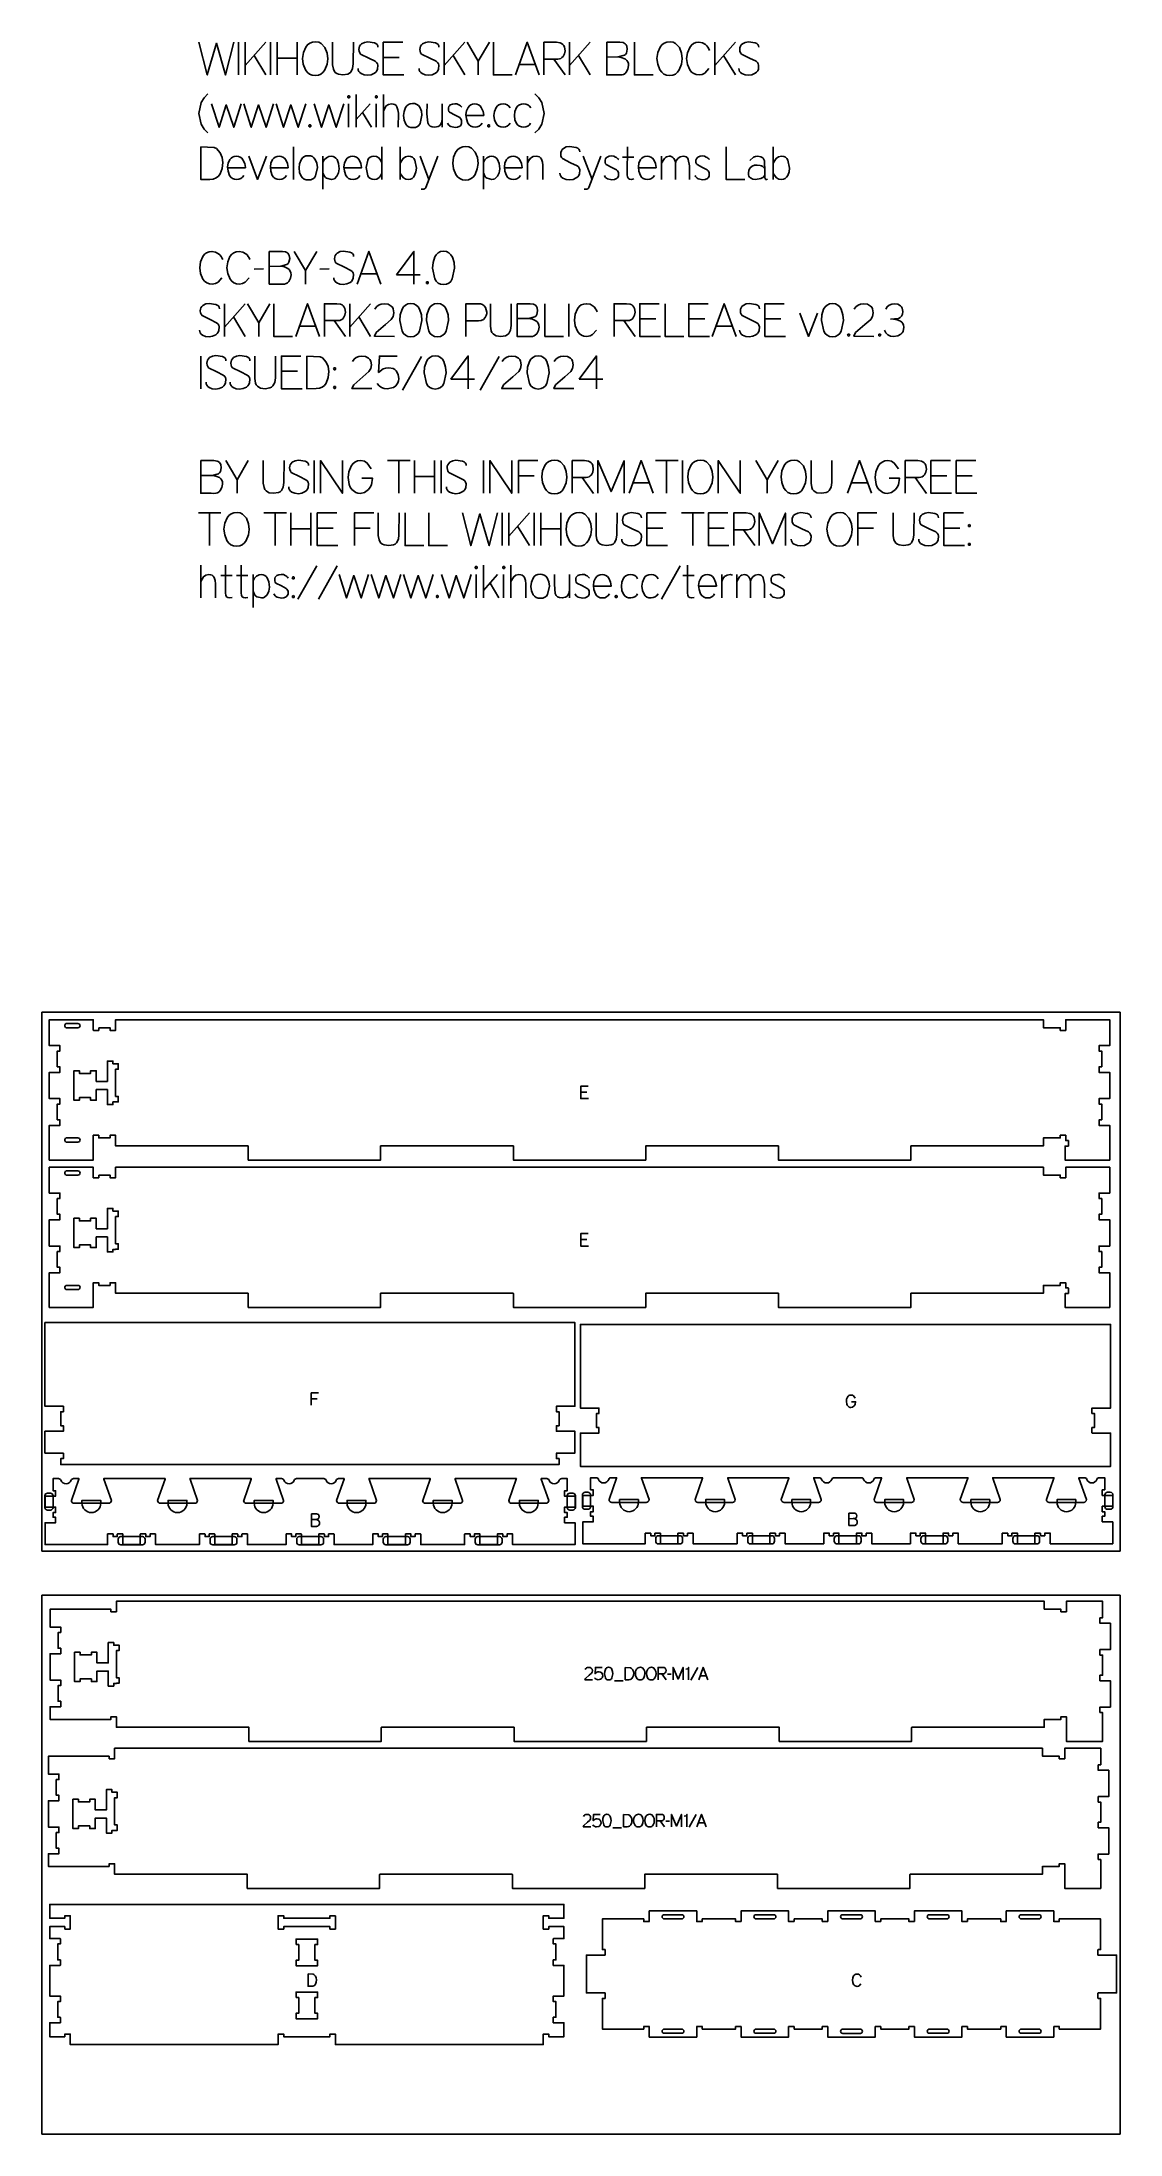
# Model space of a CAD drawing. Header units: millimetres. Extents: x -1220 to 1220, y -1270 to 3467.
import ezdxf

# ---------------------------------------------------------------- set-up
doc = ezdxf.new("R2010")
doc.units = ezdxf.units.MM
for name, color, linetype, true_color in [('0_SHEET_SPRUCEPLY_2440X122', 1, 'Continuous', 0xff0000), ('1_ANYTOOL_1MMDEEP_LABELS_S', 2, 'Continuous', 0xffff00), ('3_ANYTOOL_CUTTHROUGH_INSID', 4, 'Continuous', 0x00ffff), ('4_ANYTOOL_CUTTHROUGH_OUTSI', 5, 'Continuous', 0x0000ff), ('5_ANYTOOL_HALF_MILL_9MM_IN', 3, 'Continuous', 0x00ff00), ('TC', 220, 'Continuous', 0xff00bb)]:
    doc.layers.add(name, color=color, linetype=linetype, true_color=true_color)

msp = doc.modelspace()

# ---------------------------------------------------------------- linework, layer by layer
at = {"layer": '0_SHEET_SPRUCEPLY_2440X122'}
for points in [[(-1220, 1270), (-1220, 50), (1220, 50), (1220, 1270)], [(-1220, -50), (-1220, -1270), (1220, -1270), (1220, -50)]]:
    msp.add_lwpolyline(points, close=True, dxfattribs=at)
at = {"layer": '1_ANYTOOL_1MMDEEP_LABELS_S'}
for p, q in [((13.3, 1089.3, 0), (-0.4, 1089.3, 0)), ((13.3, 755.6, 0), (-0.4, 755.6, 0)), ((-597, 394.9, 0), (-610.5, 394.9, 0)), ((182.8, -227.8, 0), (192.5, -241.3, 0)), ((203.7, -228.3, 0), (195.5, -228.4, 0)), ((264.7, -213.7, 0), (248.6, -242.5, 0)), ((269.5, -232.4, 0), (283.4, -232.4, 0)), ((76.1, -243.7, 0), (95.4, -243.7, 0)), ((178.9, -560.7, 0), (188.7, -574.2, 0)), ((199.9, -561.2, 0), (191.7, -561.3, 0)), ((260.8, -546.6, 0), (244.7, -575.3, 0)), ((265.6, -565.2, 0), (279.5, -565.2, 0)), ((72.2, -576.5, 0), (91.5, -576.5, 0))]:
    msp.add_line(p, q, dxfattribs=at)
for points in [[(17.3, 1074.3), (-0.4, 1074.3), (-0.4, 1102.3), (16.3, 1102.3)], [(17.3, 740.6), (-0.4, 740.6), (-0.4, 768.6), (16.3, 768.6)], [(-594, 408), (-610.5, 408), (-610.5, 380)], [(612.3, 388.1), (621.4, 388.1), (620.4, 382.5), (619.4, 380.3), (617.9, 378.5), (614.5, 376), (610.8, 375.2), (608.9, 375.4), (607, 376), (603.7, 378.5), (602.3, 380.4), (601.3, 382.7), (600.5, 388.8), (601.1, 393.7), (603, 398.5), (604.4, 400.6), (606.3, 402.1), (608.6, 402.9), (611.4, 403.2), (614.4, 402.7), (616.8, 401.1), (620.3, 396.3)], [(-610.2, 121.3), (-600.4, 121.4), (-595, 122.8), (-594, 123.6), (-593.3, 124.8), (-592.7, 128), (-593.1, 130.6), (-593.6, 131.7), (-594.2, 132.5), (-595.1, 133.2), (-596.2, 133.7), (-598.9, 134), (-610.2, 134)], [(-610.2, 134), (-610.2, 106), (-601.2, 106), (-598.8, 106), (-597.2, 106.1), (-595.7, 106.5), (-594.5, 107.3), (-593.4, 108.4), (-592, 111), (-591.5, 114), (-591.7, 115.8), (-592.2, 117.3), (-593, 118.5), (-594.2, 119.4), (-597.1, 120.8), (-600.4, 121.4)], [(606.4, 123.3), (616.2, 123.4), (621.5, 124.8), (622.5, 125.6), (623.3, 126.8), (623.9, 130), (623.5, 132.6), (623, 133.7), (622.3, 134.5), (621.4, 135.2), (620.4, 135.7), (617.6, 136), (606.4, 136)], [(606.4, 136), (606.4, 108), (615.4, 108), (617.8, 108), (619.4, 108.1), (620.8, 108.5), (622.1, 109.3), (623.1, 110.4), (624.6, 113.1), (625.1, 116), (624.9, 117.8), (624.4, 119.3), (623.5, 120.5), (622.4, 121.4), (619.5, 122.8), (616.2, 123.4)], [(26.1, -241.3), (9, -241.2), (10.5, -238.1), (18.4, -231.1), (23.5, -226.7), (25.1, -224.1), (25.7, -221), (25.1, -217.7), (24.3, -216.3), (23.3, -215.3), (20.6, -213.8), (17.3, -213.3), (14.8, -213.6), (12.6, -214.5), (10.8, -216), (9.4, -218.1)], [(30.7, -236.9), (32.4, -238.8), (34.3, -240.2), (36.6, -241), (39.1, -241.3), (44.5, -240.3), (46.6, -238.8), (48.3, -236.3), (49, -234.5), (49.2, -232.7), (48.6, -229.1), (46.9, -226), (45.7, -224.8), (44.2, -224), (40.5, -223.3), (38, -223.6), (35.8, -224.4), (31.8, -227.3), (32.5, -213.3), (47.6, -213.3)], [(174.4, -241.3), (174.4, -213.3), (185, -213.3), (188.2, -213.8), (189.5, -214.3), (190.6, -215.1), (191.4, -216.2), (191.9, -217.4), (192.4, -220.6), (192, -223.1), (190.7, -225.5), (189.8, -226.4), (188.8, -227.1), (187.6, -227.6), (186.3, -227.7), (184.7, -227.8), (182.8, -227.8), (174.4, -227.8)], [(208.5, -241.3), (208.5, -213.3), (219.7, -239.8), (230.9, -213.4), (230.9, -241.3)], [(243.5, -241.3), (243.5, -213.3), (243.2, -214.3), (242.7, -215.2), (242, -215.9), (241, -216.5), (236.9, -217.3)], [(266.3, -241.3), (276.4, -213.3), (286.7, -241.3)], [(22.2, -574.1), (5.1, -574.1), (6.6, -570.9), (14.5, -564), (19.6, -559.6), (21.2, -557), (21.8, -553.8), (21.2, -550.5), (20.5, -549.2), (19.4, -548.1), (16.8, -546.6), (13.5, -546.2), (10.9, -546.4), (8.7, -547.3), (6.9, -548.8), (5.5, -550.9)], [(26.8, -569.7), (28.5, -571.7), (30.5, -573), (32.7, -573.9), (35.2, -574.2), (40.6, -573.2), (42.8, -571.7), (44.4, -569.2), (45.1, -567.4), (45.3, -565.6), (44.7, -561.9), (43.1, -558.9), (41.8, -557.7), (40.3, -556.8), (36.6, -556.2), (34.1, -556.4), (31.9, -557.2), (27.9, -560.2), (28.6, -546.2), (43.7, -546.2)], [(170.5, -574.2), (170.5, -546.2), (181.1, -546.2), (184.4, -546.6), (185.6, -547.2), (186.7, -548), (187.5, -549), (188.1, -550.3), (188.5, -553.5), (188.1, -556), (186.9, -558.3), (186, -559.3), (184.9, -560), (183.8, -560.4), (182.4, -560.6), (180.8, -560.7), (178.9, -560.7), (170.5, -560.7)], [(204.7, -574.2), (204.7, -546.2), (215.9, -572.6), (227.1, -546.3), (227.1, -574.2)], [(239.6, -574.2), (239.6, -546.1), (239.3, -547.2), (238.8, -548.1), (238.1, -548.8), (237.1, -549.3), (233.1, -550.2)], [(262.4, -574.2), (272.5, -546.2), (282.9, -574.2)]]:
    msp.add_lwpolyline(points, dxfattribs=at)
for points in [[(62.6, -213.1), (65.1, -213.4), (67.2, -214.5), (68.9, -216.1), (70.1, -218.1), (71.6, -222.8), (72.1, -227.7), (70.1, -236.9), (68.9, -238.9), (67.2, -240.4), (65.1, -241.2), (62.6, -241.5), (60.1, -241.2), (58, -240.4), (56.3, -238.9), (55.1, -236.9), (53.2, -227.6), (53.6, -222.8), (55.1, -218.1), (56.4, -216.1), (58, -214.5), (60, -213.4)], [(100.2, -213.3), (100.2, -241.3), (108.2, -241.2), (111, -240.9), (113.4, -240), (115.4, -238.6), (116.8, -236.5), (118.6, -231.8), (119.3, -226.7), (118.7, -222.4), (116.9, -218.4), (113.6, -214.9), (111.7, -214)], [(134.3, -213), (136.8, -213.3), (139, -214.4), (142.2, -217.9), (144.1, -222.5), (144.7, -227.5), (144, -232.2), (142.1, -237), (140.6, -239.1), (138.7, -240.5), (136.5, -241.4), (133.9, -241.7), (131.3, -241.4), (129, -240.5), (127.1, -239), (125.6, -236.9), (123.7, -232), (123, -227.2), (123.7, -222.2), (125.7, -217.5), (127.2, -215.5), (129.2, -214.1), (131.5, -213.3)], [(159.4, -213), (162, -213.3), (164.2, -214.4), (167.4, -217.9), (169.2, -222.5), (169.8, -227.5), (169.2, -232.2), (167.2, -237), (165.7, -239.1), (163.9, -240.5), (161.7, -241.4), (159.1, -241.7), (156.4, -241.4), (154.1, -240.5), (152.2, -239), (150.7, -236.9), (148.8, -232), (148.2, -227.2), (148.8, -222.2), (150.9, -217.5), (152.4, -215.5), (154.4, -214.1), (156.7, -213.3)], [(58.7, -545.9), (61.3, -546.3), (63.3, -547.4), (65, -549), (66.3, -551), (67.7, -555.7), (68.2, -560.5), (66.2, -569.8), (65, -571.8), (63.3, -573.2), (61.2, -574.1), (58.7, -574.4), (56.2, -574.1), (54.1, -573.2), (52.5, -571.8), (51.3, -569.7), (49.3, -560.5), (49.7, -555.6), (51.2, -550.9), (52.5, -548.9), (54.1, -547.4), (56.2, -546.3)], [(96.3, -546.2), (96.3, -574.2), (104.3, -574.1), (107.2, -573.7), (109.6, -572.9), (111.5, -571.4), (112.9, -569.4), (114.8, -564.6), (115.4, -559.5), (114.8, -555.2), (113.1, -551.3), (109.8, -547.7), (107.8, -546.8)], [(130.4, -545.8), (133, -546.2), (135.1, -547.2), (138.3, -550.7), (140.2, -555.4), (140.8, -560.3), (140.1, -565.1), (138.2, -569.8), (136.7, -571.9), (134.9, -573.4), (132.7, -574.3), (130.1, -574.6), (127.4, -574.3), (125.1, -573.4), (123.2, -571.9), (121.7, -569.8), (119.8, -564.9), (119.1, -560), (119.8, -555), (121.8, -550.4), (123.4, -548.4), (125.3, -547), (127.7, -546.1)], [(155.5, -545.8), (158.1, -546.2), (160.3, -547.2), (163.5, -550.7), (165.3, -555.4), (165.9, -560.3), (165.3, -565.1), (163.3, -569.8), (161.9, -571.9), (160, -573.4), (157.8, -574.3), (155.2, -574.6), (152.5, -574.3), (150.3, -573.4), (148.4, -571.9), (146.9, -569.8), (144.9, -564.9), (144.3, -560), (145, -555), (147, -550.4), (148.5, -548.4), (150.5, -547), (152.8, -546.1)], [(-617.7, -907.3), (-617.7, -935.3), (-609.7, -935.3), (-606.8, -934.9), (-604.4, -934.1), (-602.5, -932.6), (-601.1, -930.6), (-599.2, -925.8), (-598.6, -920.7), (-599.2, -916.4), (-600.9, -912.5), (-604.2, -908.9), (-606.2, -908)]]:
    msp.add_lwpolyline(points, close=True, dxfattribs=at)
msp.add_lwpolyline([(633.8, -914.5, 0.131103), (630.3, -909.5), (627.7, -908), (624.6, -907.5), (622.2, -907.7), (620.1, -908.6), (618.3, -909.9), (616.8, -911.9), (614.8, -916.4), (614.2, -921.5), (614.9, -926.5), (616.8, -931.1), (618.3, -933), (620.2, -934.4), (622.4, -935.2), (624.9, -935.5), (627.6, -935.1), (629.8, -933.9), (633.2, -930)], format="xyb", dxfattribs=at)
at = {"layer": '3_ANYTOOL_CUTTHROUGH_INSID'}
for points in [[(-1138.4, 1244.3), (-1164.1, 1244.3), (-1164.9, 1244.2), (-1165.6, 1244), (-1166.4, 1243.5), (-1167.5, 1242.1), (-1168, 1240.4), (-1168, 1238.7), (-1167.5, 1237), (-1166.4, 1235.6), (-1165.6, 1235.2), (-1164.9, 1234.9), (-1164.1, 1234.8), (-1138.4, 1234.8, 1)], [(-1138.4, 975.8, 1), (-1138.4, 985.3), (-1164.1, 985.3), (-1164.9, 985.2), (-1165.6, 985), (-1166.4, 984.5), (-1167.5, 983.1), (-1168, 981.4), (-1168, 979.7), (-1167.5, 978), (-1166.4, 976.6), (-1165.6, 976.2), (-1164.9, 975.9), (-1164.1, 975.8)], [(-1138.4, 910.6), (-1164.1, 910.6), (-1164.9, 910.6), (-1165.6, 910.3), (-1166.4, 909.8), (-1167.5, 908.4), (-1168, 906.7), (-1168, 905), (-1167.5, 903.3), (-1166.4, 902), (-1165.6, 901.5), (-1164.9, 901.2), (-1164.1, 901.1), (-1138.4, 901.1, 1)], [(-1138.4, 642.1, 1), (-1138.4, 651.6), (-1164.1, 651.6), (-1164.9, 651.6), (-1165.6, 651.3), (-1166.4, 650.8), (-1167.5, 649.4), (-1168, 647.7), (-1168, 646), (-1167.5, 644.3), (-1166.4, 643), (-1165.6, 642.5), (-1164.9, 642.2), (-1164.1, 642.1)], [(228.2, -782.7, 1), (228.2, -773.2), (188.2, -773.2, 1), (188.2, -782.7)], [(436.2, -782.7, 1), (436.2, -773.2), (396.2, -773.2, 1), (396.2, -782.7)], [(632.2, -782.7, 1), (632.2, -773.2), (592.2, -773.2, 1), (592.2, -782.7)], [(828.2, -782.7, 1), (828.2, -773.2), (788.2, -773.2, 1), (788.2, -782.7)], [(1036.2, -782.7, 1), (1036.2, -773.2), (996.2, -773.2, 1), (996.2, -782.7)], [(228.2, -1032.2), (188.2, -1032.2, 1), (188.2, -1041.7), (228.2, -1041.7, 1)], [(436.2, -1032.2), (396.2, -1032.2, 1), (396.2, -1041.7), (436.2, -1041.7, 1)], [(632.2, -1032.3), (592.2, -1032.3, 1), (592.2, -1041.8), (632.2, -1041.8, 1)], [(828.2, -1032.2), (788.2, -1032.2, 1), (788.2, -1041.7), (828.2, -1041.7, 1)], [(1036.2, -1032.2), (996.2, -1032.2, 1), (996.2, -1041.7), (1036.2, -1041.7, 1)]]:
    msp.add_lwpolyline(points, format="xyb", close=True, dxfattribs=at)
for points in [[(-1053.6, 1153.4), (-1053.6, 1153.3), (-1059.1, 1153.3), (-1059.1, 1159.3), (-1071.6, 1159.3), (-1071.6, 1113.3), (-1097.1, 1113.3), (-1097.1, 1137.3), (-1109.6, 1137.3), (-1109.6, 1131.3), (-1135.1, 1131.3), (-1135.1, 1137.3), (-1147.6, 1137.3), (-1147.6, 1070.8), (-1135.1, 1070.8), (-1135.1, 1076.8), (-1109.6, 1076.8), (-1109.6, 1070.8), (-1097.1, 1070.8), (-1097.1, 1094.8), (-1071.6, 1094.8), (-1071.6, 1060.8), (-1059.1, 1060.8), (-1059.1, 1066.8), (-1053.1, 1066.8), (-1053.1, 1066.9), (-1047.1, 1066.9), (-1047.1, 1079.4), (-1053.1, 1079.4), (-1053.1, 1140.9), (-1047.1, 1140.9), (-1047.1, 1153.4)], [(-1053.6, 819.7), (-1053.6, 819.6), (-1059.1, 819.6), (-1059.1, 825.6), (-1071.6, 825.6), (-1071.6, 779.6), (-1097.1, 779.6), (-1097.1, 803.6), (-1109.6, 803.6), (-1109.6, 797.6), (-1135.1, 797.6), (-1135.1, 803.6), (-1147.6, 803.6), (-1147.6, 737.1), (-1135.1, 737.1), (-1135.1, 743.1), (-1109.6, 743.1), (-1109.6, 737.1), (-1097.1, 737.1), (-1097.1, 761.1), (-1071.6, 761.1), (-1071.6, 727.1), (-1059.1, 727.1), (-1059.1, 733.1), (-1053.1, 733.1), (-1053.1, 733.2), (-1047.1, 733.2), (-1047.1, 745.7), (-1053.1, 745.7), (-1053.1, 807.2), (-1047.1, 807.2), (-1047.1, 819.7)], [(-1051.9, -162.9), (-1051.9, -163), (-1057.4, -163), (-1057.4, -157), (-1069.9, -157), (-1069.9, -203), (-1095.4, -203), (-1095.4, -179), (-1107.9, -179), (-1107.9, -185), (-1133.4, -185), (-1133.4, -179), (-1145.9, -179), (-1145.9, -245.5), (-1133.4, -245.5), (-1133.4, -239.5), (-1107.9, -239.5), (-1107.9, -245.5), (-1095.4, -245.5), (-1095.4, -221.5), (-1069.9, -221.5), (-1069.9, -255.5), (-1057.4, -255.5), (-1057.4, -249.5), (-1051.4, -249.5), (-1051.4, -249.4), (-1045.4, -249.4), (-1045.4, -236.9), (-1051.4, -236.9), (-1051.4, -175.4), (-1045.4, -175.4), (-1045.4, -162.9)], [(-1055.8, -495.8), (-1055.8, -495.9), (-1061.3, -495.9), (-1061.3, -489.9), (-1073.8, -489.9), (-1073.8, -535.8), (-1099.3, -535.8), (-1099.3, -511.8), (-1111.8, -511.8), (-1111.8, -517.8), (-1137.3, -517.8), (-1137.3, -511.8), (-1149.8, -511.8), (-1149.8, -578.3), (-1137.3, -578.3), (-1137.3, -572.3), (-1111.8, -572.3), (-1111.8, -578.3), (-1099.3, -578.3), (-1099.3, -554.3), (-1073.8, -554.3), (-1073.8, -588.4), (-1061.3, -588.4), (-1061.3, -582.4), (-1055.3, -582.4), (-1055.3, -582.3), (-1049.3, -582.3), (-1049.3, -569.8), (-1055.3, -569.8), (-1055.3, -508.3), (-1049.3, -508.3), (-1049.3, -495.8)], [(-555.6, -775.4), (-568.1, -775.4), (-568.1, -781.4), (-672.8, -781.4), (-672.8, -775.4), (-685.3, -775.4), (-685.3, -805.9), (-672.8, -805.9), (-672.8, -799.9), (-568.1, -799.9), (-568.1, -805.9), (-555.6, -805.9)], [(-644.7, -840.9), (-638.7, -840.9), (-638.7, -876.4), (-644.7, -876.4), (-644.7, -888.9), (-596.2, -888.9), (-596.2, -876.4), (-602.2, -876.4), (-602.2, -840.9), (-596.2, -840.9), (-596.2, -828.4), (-644.7, -828.4)], [(-644.7, -960.9), (-638.7, -960.9), (-638.7, -996.4), (-644.7, -996.4), (-644.7, -1008.9), (-596.2, -1008.9), (-596.2, -996.4), (-602.2, -996.4), (-602.2, -960.9), (-596.2, -960.9), (-596.2, -948.4), (-644.7, -948.4)]]:
    msp.add_lwpolyline(points, close=True, dxfattribs=at)
at = {"layer": '4_ANYTOOL_CUTTHROUGH_OUTSI'}
for points in [[(-1091.1, 1234.8), (-1091.1, 1229.1, -0.414214), (-1091.4, 1228.8), (-1103.4, 1228.8, -0.414214), (-1103.6, 1229.1), (-1103.6, 1252.8), (-1203.1, 1252.8), (-1203.1, 1194.3), (-1179.4, 1194.3, -0.414214), (-1179.1, 1194.1), (-1179.1, 1182.1, -0.414214), (-1179.4, 1181.8), (-1185.1, 1181.8), (-1185.1, 1146.3), (-1179.4, 1146.3, -0.414214), (-1179.1, 1146.1), (-1179.1, 1134.1, -0.414214), (-1179.4, 1133.8), (-1203.1, 1133.8), (-1203.1, 1074.3), (-1179.4, 1074.3, -0.414214), (-1179.1, 1074.1), (-1179.1, 1062.1, -0.414214), (-1179.4, 1061.8), (-1185.1, 1061.8), (-1185.1, 1026.3), (-1179.4, 1026.3, -0.414214), (-1179.1, 1026.1), (-1179.1, 1014.1, -0.414214), (-1179.4, 1013.8), (-1203.1, 1013.8), (-1203.1, 935.3), (-1103.6, 935.3), (-1103.6, 991.1, -0.414214), (-1103.4, 991.3), (-1091.4, 991.3, -0.414214), (-1091.1, 991.1), (-1091.1, 985.3), (-1065.6, 985.3), (-1065.6, 991.1, -0.414214), (-1065.4, 991.3), (-1053.4, 991.3, -0.414214), (-1053.1, 991.1), (-1053.1, 967.3), (-753.4, 967.3, -0.414214), (-753.1, 967.1), (-753.1, 935.3), (-453.6, 935.3), (-453.6, 967.1, -0.414214), (-453.4, 967.3), (-153.4, 967.3, -0.414214), (-153.1, 967.1), (-153.1, 935.3), (146.4, 935.3), (146.4, 967.1, -0.414214), (146.6, 967.3), (446.6, 967.3, -0.414214), (446.9, 967.1), (446.9, 935.3), (746.4, 935.3), (746.4, 967.1, -0.414214), (746.6, 967.3), (1046.4, 967.3), (1046.4, 985.1, -0.414214), (1046.6, 985.3), (1084.4, 985.3), (1084.4, 991.1, -0.414214), (1084.6, 991.3), (1096.6, 991.3, -0.414214), (1096.9, 991.1), (1096.9, 979.3), (1102.6, 979.3, -0.414214), (1102.9, 979.1), (1102.9, 967.1, -0.414214), (1102.6, 966.8), (1095.5, 966.8), (1095.5, 935.3), (1196.4, 935.3), (1196.4, 1013.8), (1172.6, 1013.8, -0.414214), (1172.4, 1014.1), (1172.4, 1026.1, -0.414214), (1172.6, 1026.3), (1178.4, 1026.3), (1178.4, 1061.8), (1172.6, 1061.8, -0.414214), (1172.4, 1062.1), (1172.4, 1074.1, -0.414214), (1172.6, 1074.3), (1196.4, 1074.3), (1196.4, 1133.8), (1172.6, 1133.8, -0.414214), (1172.4, 1134.1), (1172.4, 1146.1, -0.414214), (1172.6, 1146.3), (1178.4, 1146.3), (1178.4, 1181.8), (1172.6, 1181.8, -0.414214), (1172.4, 1182.1), (1172.4, 1194.1, -0.414214), (1172.6, 1194.3), (1196.4, 1194.3), (1196.4, 1252.8), (1096.9, 1252.8), (1096.9, 1229.1, -0.414214), (1096.6, 1228.8), (1084.6, 1228.8, -0.414214), (1084.4, 1229.1), (1084.4, 1234.8), (1046.6, 1234.8, -0.414214), (1046.4, 1235.1), (1046.4, 1252.8), (-1053.1, 1252.8), (-1053.1, 1229.1, -0.414214), (-1053.4, 1228.8), (-1065.4, 1228.8, -0.414214), (-1065.6, 1229.1), (-1065.6, 1234.8)], [(-1091.1, 901.1), (-1091.1, 895.4, -0.414214), (-1091.4, 895.1), (-1103.4, 895.1, -0.414214), (-1103.6, 895.4), (-1103.6, 919.1), (-1203.1, 919.1), (-1203.1, 860.6), (-1179.4, 860.6, -0.414214), (-1179.1, 860.4), (-1179.1, 848.4, -0.414214), (-1179.4, 848.1), (-1185.1, 848.1), (-1185.1, 812.6), (-1179.4, 812.6, -0.414214), (-1179.1, 812.4), (-1179.1, 800.4, -0.414214), (-1179.4, 800.1), (-1203.1, 800.1), (-1203.1, 740.6), (-1179.4, 740.6, -0.414214), (-1179.1, 740.4), (-1179.1, 728.4, -0.414214), (-1179.4, 728.1), (-1185.1, 728.1), (-1185.1, 692.6), (-1179.4, 692.6, -0.414214), (-1179.1, 692.4), (-1179.1, 680.4, -0.414214), (-1179.4, 680.1), (-1203.1, 680.1), (-1203.1, 601.6), (-1103.6, 601.6), (-1103.6, 657.4, -0.414214), (-1103.4, 657.6), (-1091.4, 657.6, -0.414214), (-1091.1, 657.4), (-1091.1, 651.6), (-1065.6, 651.6), (-1065.6, 657.4, -0.414214), (-1065.4, 657.6), (-1053.4, 657.6, -0.414214), (-1053.1, 657.4), (-1053.1, 633.6), (-753.4, 633.6, -0.414214), (-753.1, 633.4), (-753.1, 601.6), (-453.6, 601.6), (-453.6, 633.4, -0.414214), (-453.4, 633.6), (-153.4, 633.6, -0.414214), (-153.1, 633.4), (-153.1, 601.6), (146.4, 601.6), (146.4, 633.4, -0.414214), (146.6, 633.6), (446.6, 633.6, -0.414214), (446.9, 633.4), (446.9, 601.6), (746.4, 601.6), (746.4, 633.4, -0.414214), (746.6, 633.6), (1046.4, 633.6), (1046.4, 651.4, -0.414214), (1046.6, 651.6), (1084.4, 651.6), (1084.4, 657.4, -0.414214), (1084.6, 657.6), (1096.6, 657.6, -0.414214), (1096.9, 657.4), (1096.9, 645.6), (1102.6, 645.6, -0.414214), (1102.9, 645.4), (1102.9, 633.4, -0.414214), (1102.6, 633.1), (1095.5, 633.1), (1095.5, 601.6), (1196.4, 601.6), (1196.4, 680.1), (1172.6, 680.1, -0.414214), (1172.4, 680.4), (1172.4, 692.4, -0.414214), (1172.6, 692.6), (1178.4, 692.6), (1178.4, 728.1), (1172.6, 728.1, -0.414214), (1172.4, 728.4), (1172.4, 740.4, -0.414214), (1172.6, 740.6), (1196.4, 740.6), (1196.4, 800.1), (1172.6, 800.1, -0.414214), (1172.4, 800.4), (1172.4, 812.4, -0.414214), (1172.6, 812.6), (1178.4, 812.6), (1178.4, 848.1), (1172.6, 848.1, -0.414214), (1172.4, 848.4), (1172.4, 860.4, -0.414214), (1172.6, 860.6), (1196.4, 860.6), (1196.4, 919.1), (1096.9, 919.1), (1096.9, 895.4, -0.414214), (1096.6, 895.1), (1084.6, 895.1, -0.414214), (1084.4, 895.4), (1084.4, 901.1), (1046.6, 901.1, -0.414214), (1046.4, 901.4), (1046.4, 919.1), (-1053.1, 919.1), (-1053.1, 895.4, -0.414214), (-1053.4, 895.1), (-1065.4, 895.1, -0.414214), (-1065.6, 895.4), (-1065.6, 901.1)], [(-55.4, 271.8, 0.414214), (-55.7, 271.5), (-55.7, 259.5, 0.414214), (-55.4, 259.3), (-49.7, 259.3), (-49.7, 245.8), (-1177.2, 245.8), (-1177.2, 259.3), (-1171.4, 259.3, 0.414214), (-1171.2, 259.5), (-1171.2, 271.5, 0.414214), (-1171.4, 271.8), (-1213.2, 271.8), (-1213.2, 321.3), (-1171.4, 321.3, 0.414214), (-1171.2, 321.5), (-1171.2, 333.5, 0.414214), (-1171.4, 333.8), (-1177.2, 333.8), (-1177.2, 365.3), (-1171.4, 365.3, 0.414214), (-1171.2, 365.5), (-1171.2, 377.5, 0.414214), (-1171.4, 377.8), (-1213.2, 377.8), (-1213.2, 567.3), (-13.7, 567.3), (-13.7, 377.8), (-55.4, 377.8, 0.414214), (-55.7, 377.5), (-55.7, 365.5, 0.414214), (-55.4, 365.3), (-49.7, 365.3), (-49.7, 333.8), (-55.4, 333.8, 0.414214), (-55.7, 333.5), (-55.7, 321.5, 0.414214), (-55.4, 321.3), (-13.7, 321.3), (-13.7, 271.8)], [(1156.5, 317.3), (1198.2, 317.3), (1198.2, 241.8), (-1.3, 241.8), (-1.3, 317.3), (40.5, 317.3, 0.414214), (40.7, 317.6), (40.7, 329.6, 0.414214), (40.5, 329.8), (34.7, 329.8), (34.7, 361.3), (40.5, 361.3, 0.414214), (40.7, 361.6), (40.7, 373.6, 0.414214), (40.5, 373.8), (-1.3, 373.8), (-1.3, 563.3), (1198.2, 563.3), (1198.2, 373.8), (1156.5, 373.8, 0.414214), (1156.2, 373.6), (1156.2, 361.6, 0.414214), (1156.5, 361.3), (1162.2, 361.3), (1162.2, 329.8), (1156.5, 329.8, 0.414214), (1156.2, 329.6), (1156.2, 317.6, 0.414214)], [(-43.7, 214.2), (-31.3, 214.2), (-31.3, 186.7), (-37, 186.7, 0.414214), (-37.3, 186.4), (-37.3, 174.4, 0.414214), (-37, 174.2), (-13.3, 174.2), (-13.3, 149.7), (-37, 149.7, 0.414214), (-37.3, 149.4), (-37.3, 137.4, 0.414214), (-37, 137.2), (-31.3, 137.2), (-31.3, 126.7), (-37, 126.7, 0.414214), (-37.3, 126.4), (-37.3, 114.4, 0.414214), (-37, 114.2), (-13.3, 114.2), (-13.3, 64.7), (-154.8, 64.7), (-154.8, 88.4, 0.414214), (-155, 88.7), (-167, 88.7, 0.414214), (-167.3, 88.4), (-167.3, 82.7), (-176.8, 82.7), (-176.8, 88.4, 0.414214), (-177, 88.7), (-189, 88.7, 0.414214), (-189.3, 88.4), (-189.3, 64.7), (-228.8, 64.7), (-228.8, 88.4, 0.414214), (-229, 88.7), (-241, 88.7, 0.414214), (-241.3, 88.4), (-241.3, 82.7), (-250.8, 82.7), (-250.8, 88.4, 0.414214), (-251, 88.7), (-263, 88.7, 0.414214), (-263.3, 88.4), (-263.3, 64.7), (-362.8, 64.7), (-362.8, 88.4, 0.414214), (-363, 88.7), (-375, 88.7, 0.414214), (-375.3, 88.4), (-375.3, 82.7), (-384.8, 82.7), (-384.8, 88.4, 0.414214), (-385, 88.7), (-397, 88.7, 0.414214), (-397.3, 88.4), (-397.3, 64.7), (-436.8, 64.7), (-436.8, 88.4, 0.414214), (-437, 88.7), (-449, 88.7, 0.414214), (-449.3, 88.4), (-449.3, 82.7), (-458.8, 82.7), (-458.8, 88.4, 0.414214), (-459, 88.7), (-471, 88.7, 0.414214), (-471.3, 88.4), (-471.3, 64.7), (-558.8, 64.7), (-558.8, 88.4, 0.414214), (-559, 88.7), (-571, 88.7, 0.414214), (-571.3, 88.4), (-571.3, 82.7), (-580.8, 82.7), (-580.8, 88.4, 0.414214), (-581, 88.7), (-593, 88.7, 0.414214), (-593.3, 88.4), (-593.3, 64.7), (-632.8, 64.7), (-632.8, 88.4, 0.414214), (-633, 88.7), (-645, 88.7, 0.414214), (-645.3, 88.4), (-645.3, 82.7), (-654.8, 82.7), (-654.8, 88.4, 0.414214), (-655, 88.7), (-667, 88.7, 0.414214), (-667.3, 88.4), (-667.3, 64.7), (-754.8, 64.7), (-754.8, 88.4, 0.414214), (-755, 88.7), (-767, 88.7, 0.414214), (-767.3, 88.4), (-767.3, 82.7), (-776.8, 82.7), (-776.8, 88.4, 0.414214), (-777, 88.7), (-789, 88.7, 0.414214), (-789.3, 88.4), (-789.3, 64.7), (-828.8, 64.7), (-828.8, 88.4, 0.414214), (-829, 88.7), (-841, 88.7, 0.414214), (-841.3, 88.4), (-841.3, 82.7), (-850.8, 82.7), (-850.8, 88.4, 0.414214), (-851, 88.7), (-863, 88.7, 0.414214), (-863.3, 88.4), (-863.3, 64.7), (-962.8, 64.7), (-962.8, 88.4, 0.414214), (-963, 88.7), (-975, 88.7, 0.414214), (-975.3, 88.4), (-975.3, 82.7), (-984.8, 82.7), (-984.8, 88.4, 0.414214), (-985, 88.7), (-997, 88.7, 0.414214), (-997.3, 88.4), (-997.3, 64.7), (-1036.8, 64.7), (-1036.8, 88.4, 0.414214), (-1037, 88.7), (-1049, 88.7, 0.414214), (-1049.3, 88.4), (-1049.3, 82.7), (-1058.8, 82.7), (-1058.8, 88.4, 0.414214), (-1059, 88.7), (-1071, 88.7, 0.414214), (-1071.3, 88.4), (-1071.3, 64.7), (-1212.8, 64.7), (-1212.8, 114.2), (-1189, 114.2, 0.414214), (-1188.8, 114.4), (-1188.8, 126.4, 0.414214), (-1189, 126.7), (-1194.8, 126.7), (-1194.8, 137.2), (-1189, 137.2, 0.414214), (-1188.8, 137.4), (-1188.8, 149.4, 0.414214), (-1189, 149.7), (-1212.8, 149.7), (-1212.8, 174.2), (-1189, 174.2, 0.414214), (-1188.8, 174.4), (-1188.8, 186.4, 0.414214), (-1189, 186.7), (-1194.8, 186.7), (-1194.8, 214.2), (-1182.3, 214.2, -0.317837), (-1176.9, 210.3, 0.707107), (-1153.8, 210.3, -0.317837), (-1148.4, 214.2), (-1136, 214.2), (-1136.2, 212.8), (-1153.1, 164.5), (-1153.2, 164.4, 0.414214), (-1146.9, 158.2), (-1068.9, 158.2, 0.414214), (-1062.7, 164.4), (-1062.7, 164.5), (-1079.6, 212.8), (-1079.8, 214.2), (-941.1, 214.2), (-941.3, 212.8), (-958.2, 164.5), (-958.3, 164.4, 0.414214), (-952, 158.2), (-874, 158.2, 0.414214), (-867.8, 164.4), (-867.8, 164.5), (-884.7, 212.8), (-884.9, 214.2), (-746.2, 214.2), (-746.4, 212.8), (-763.3, 164.5), (-763.4, 164.4, 0.414214), (-757.1, 158.2), (-679.1, 158.2, 0.414214), (-672.9, 164.4), (-672.9, 164.5), (-689.8, 212.8), (-690, 214.2), (-677.6, 214.2, -0.317837), (-672.2, 210.3, 0.707107), (-649.1, 210.3, -0.317837), (-643.7, 214.2), (-582.3, 214.2, -0.317837), (-576.9, 210.3, 0.707107), (-553.8, 210.3, -0.317837), (-548.4, 214.2), (-536, 214.2), (-536.2, 212.8), (-553.1, 164.5), (-553.2, 164.4, 0.414214), (-546.9, 158.2), (-468.9, 158.2, 0.414214), (-462.7, 164.4), (-462.7, 164.5), (-479.6, 212.8), (-479.8, 214.2), (-341.1, 214.2), (-341.3, 212.8), (-358.2, 164.5), (-358.3, 164.4, 0.414214), (-352, 158.2), (-274, 158.2, 0.414214), (-267.8, 164.4), (-267.8, 164.5), (-284.7, 212.8), (-284.9, 214.2), (-146.2, 214.2), (-146.4, 212.8), (-163.3, 164.5), (-163.4, 164.4, 0.414214), (-157.1, 158.2), (-79.1, 158.2, 0.414214), (-72.9, 164.4), (-72.9, 164.5), (-89.8, 212.8), (-90, 214.2), (-77.6, 214.2, -0.317837), (-72.2, 210.3, 0.707107), (-49.1, 210.3, -0.317837)], [(1172.9, 216.2), (1185.3, 216.2), (1185.3, 188.7), (1179.6, 188.7, 0.414214), (1179.3, 188.4), (1179.3, 176.4, 0.414214), (1179.6, 176.2), (1203.3, 176.2), (1203.3, 151.7), (1179.6, 151.7, 0.414214), (1179.3, 151.4), (1179.3, 139.4, 0.414214), (1179.6, 139.2), (1185.3, 139.2), (1185.3, 128.7), (1179.6, 128.7, 0.414214), (1179.3, 128.4), (1179.3, 116.4, 0.414214), (1179.6, 116.2), (1203.3, 116.2), (1203.3, 66.7), (1061.8, 66.7), (1061.8, 90.4, 0.414214), (1061.6, 90.7), (1049.6, 90.7, 0.414214), (1049.3, 90.4), (1049.3, 84.7), (1039.8, 84.7), (1039.8, 90.4, 0.414214), (1039.6, 90.7), (1027.6, 90.7, 0.414214), (1027.3, 90.4), (1027.3, 66.7), (987.8, 66.7), (987.8, 90.4, 0.414214), (987.6, 90.7), (975.6, 90.7, 0.414214), (975.3, 90.4), (975.3, 84.7), (965.8, 84.7), (965.8, 90.4, 0.414214), (965.6, 90.7), (953.6, 90.7, 0.414214), (953.3, 90.4), (953.3, 66.7), (853.8, 66.7), (853.8, 90.4, 0.414214), (853.6, 90.7), (841.6, 90.7, 0.414214), (841.3, 90.4), (841.3, 84.7), (831.8, 84.7), (831.8, 90.4, 0.414214), (831.6, 90.7), (819.6, 90.7, 0.414214), (819.3, 90.4), (819.3, 66.7), (779.8, 66.7), (779.8, 90.4, 0.414214), (779.6, 90.7), (767.6, 90.7, 0.414214), (767.3, 90.4), (767.3, 84.7), (757.8, 84.7), (757.8, 90.4, 0.414214), (757.6, 90.7), (745.6, 90.7, 0.414214), (745.3, 90.4), (745.3, 66.7), (657.8, 66.7), (657.8, 90.4, 0.414214), (657.6, 90.7), (645.6, 90.7, 0.414214), (645.3, 90.4), (645.3, 84.7), (635.8, 84.7), (635.8, 90.4, 0.414214), (635.6, 90.7), (623.6, 90.7, 0.414214), (623.3, 90.4), (623.3, 66.7), (583.8, 66.7), (583.8, 90.4, 0.414214), (583.6, 90.7), (571.6, 90.7, 0.414214), (571.3, 90.4), (571.3, 84.7), (561.8, 84.7), (561.8, 90.4, 0.414214), (561.6, 90.7), (549.6, 90.7, 0.414214), (549.3, 90.4), (549.3, 66.7), (461.8, 66.7), (461.8, 90.4, 0.414214), (461.6, 90.7), (449.6, 90.7, 0.414214), (449.3, 90.4), (449.3, 84.7), (439.8, 84.7), (439.8, 90.4, 0.414214), (439.6, 90.7), (427.6, 90.7, 0.414214), (427.3, 90.4), (427.3, 66.7), (387.8, 66.7), (387.8, 90.4, 0.414214), (387.6, 90.7), (375.6, 90.7, 0.414214), (375.3, 90.4), (375.3, 84.7), (365.8, 84.7), (365.8, 90.4, 0.414214), (365.6, 90.7), (353.6, 90.7, 0.414214), (353.3, 90.4), (353.3, 66.7), (253.8, 66.7), (253.8, 90.4, 0.414214), (253.6, 90.7), (241.6, 90.7, 0.414214), (241.3, 90.4), (241.3, 84.7), (231.8, 84.7), (231.8, 90.4, 0.414214), (231.6, 90.7), (219.6, 90.7, 0.414214), (219.3, 90.4), (219.3, 66.7), (179.8, 66.7), (179.8, 90.4, 0.414214), (179.6, 90.7), (167.6, 90.7, 0.414214), (167.3, 90.4), (167.3, 84.7), (157.8, 84.7), (157.8, 90.4, 0.414214), (157.6, 90.7), (145.6, 90.7, 0.414214), (145.3, 90.4), (145.3, 66.7), (3.8, 66.7), (3.8, 116.2), (27.6, 116.2, 0.414214), (27.8, 116.4), (27.8, 128.4, 0.414214), (27.6, 128.7), (21.8, 128.7), (21.8, 139.2), (27.6, 139.2, 0.414214), (27.8, 139.4), (27.8, 151.4, 0.414214), (27.6, 151.7), (3.8, 151.7), (3.8, 176.2), (27.6, 176.2, 0.414214), (27.8, 176.4), (27.8, 188.4, 0.414214), (27.6, 188.7), (21.8, 188.7), (21.8, 216.2), (34.2, 216.2, -0.317837), (39.6, 212.4, 0.707107), (62.7, 212.4, -0.317837), (68.1, 216.2), (80.5, 216.2), (80.3, 214.8), (63.4, 166.5), (63.4, 166.4, 0.414214), (69.7, 160.2), (147.7, 160.2, 0.414214), (153.9, 166.4), (153.9, 166.5), (137, 214.8), (136.8, 216.2), (275.4, 216.2), (275.2, 214.8), (258.3, 166.5), (258.3, 166.4, 0.414214), (264.6, 160.2), (342.6, 160.2, 0.414214), (348.8, 166.4), (348.8, 166.5), (331.9, 214.8), (331.7, 216.2), (470.3, 216.2), (470.1, 214.8), (453.2, 166.5), (453.2, 166.4, 0.414214), (459.5, 160.2), (537.5, 160.2, 0.414214), (543.7, 166.4), (543.7, 166.5), (526.8, 214.8), (526.6, 216.2), (539, 216.2, -0.317837), (544.4, 212.4, 0.707107), (567.5, 212.4, -0.317837), (572.9, 216.2), (634.2, 216.2, -0.317837), (639.6, 212.4, 0.707107), (662.7, 212.4, -0.317837), (668.1, 216.2), (680.5, 216.2), (680.3, 214.8), (663.4, 166.5), (663.4, 166.4, 0.414214), (669.7, 160.2), (747.7, 160.2, 0.414214), (753.9, 166.4), (753.9, 166.5), (737, 214.8), (736.8, 216.2), (875.4, 216.2), (875.2, 214.8), (858.3, 166.5), (858.3, 166.4, 0.414214), (864.6, 160.2), (942.6, 160.2, 0.414214), (948.8, 166.4), (948.8, 166.5), (931.9, 214.8), (931.7, 216.2), (1070.3, 216.2), (1070.1, 214.8), (1053.2, 166.5), (1053.2, 166.4, 0.414214), (1059.5, 160.2), (1137.5, 160.2, 0.414214), (1143.7, 166.4), (1143.7, 166.5), (1126.8, 214.8), (1126.6, 216.2), (1139, 216.2, -0.317837), (1144.4, 212.4, 0.707107), (1167.5, 212.4, -0.317837)], [(148.3, -63.5), (1048.1, -63.5), (1048.1, -81.2, 0.414214), (1048.3, -81.5), (1086.1, -81.5), (1086.1, -87.2, 0.414214), (1086.3, -87.5), (1098.3, -87.5, 0.414214), (1098.6, -87.2), (1098.6, -63.5), (1180.1, -63.5), (1180.1, -101), (1174.3, -101, 0.414214), (1174.1, -101.2), (1174.1, -113.2, 0.414214), (1174.3, -113.5), (1198.1, -113.5), (1198.1, -173), (1174.3, -173, 0.414214), (1174.1, -173.2), (1174.1, -185.2, 0.414214), (1174.3, -185.5), (1180.1, -185.5), (1180.1, -231), (1174.3, -231, 0.414214), (1174.1, -231.2), (1174.1, -243.2, 0.414214), (1174.3, -243.5), (1198.1, -243.5), (1198.1, -303), (1174.3, -303, 0.414214), (1174.1, -303.2), (1174.1, -315.2, 0.414214), (1174.3, -315.5), (1180.1, -315.5), (1180.1, -381), (1098.6, -381), (1098.6, -325.2, 0.414214), (1098.3, -325), (1086.3, -325, 0.414214), (1086.1, -325.2), (1086.1, -331), (1048.3, -331, 0.414214), (1048.1, -331.2), (1048.1, -349), (748.3, -349, 0.414214), (748.1, -349.2), (748.1, -381), (448.6, -381), (448.6, -349.2, 0.414214), (448.3, -349), (148.3, -349, 0.414214), (148.1, -349.2), (148.1, -381), (-151.4, -381), (-151.4, -349.2, 0.414214), (-151.7, -349), (-451.7, -349, 0.414214), (-451.9, -349.2), (-451.9, -381), (-751.4, -381), (-751.4, -349.2, 0.414214), (-751.7, -349), (-1051.4, -349), (-1051.4, -325.2, 0.414214), (-1051.7, -325), (-1063.7, -325, 0.414214), (-1063.9, -325.2), (-1063.9, -331), (-1201.4, -331), (-1201.4, -302.5), (-1177.7, -302.5, 0.414214), (-1177.4, -302.2), (-1177.4, -290.2, 0.414214), (-1177.7, -290), (-1183.4, -290), (-1183.4, -254.5), (-1177.7, -254.5, 0.414214), (-1177.4, -254.2), (-1177.4, -242.2, 0.414214), (-1177.7, -242), (-1201.4, -242), (-1201.4, -182.5), (-1177.7, -182.5, 0.414214), (-1177.4, -182.2), (-1177.4, -170.2, 0.414214), (-1177.7, -170), (-1183.4, -170), (-1183.4, -134.5), (-1177.7, -134.5, 0.414214), (-1177.4, -134.2), (-1177.4, -122.2, 0.414214), (-1177.7, -122), (-1201.4, -122), (-1201.4, -81.5), (-1063.9, -81.5), (-1063.9, -87.2, 0.414214), (-1063.7, -87.5), (-1051.7, -87.5, 0.414214), (-1051.4, -87.2), (-1051.4, -63.5)], [(144.5, -396.3), (1044.2, -396.3), (1044.2, -414.1, 0.414214), (1044.5, -414.3), (1082.2, -414.3), (1082.2, -420.1, 0.414214), (1082.5, -420.3), (1094.5, -420.3, 0.414214), (1094.7, -420.1), (1094.7, -396.3), (1176.2, -396.3), (1176.2, -433.8), (1170.5, -433.8, 0.414214), (1170.2, -434.1), (1170.2, -446.1, 0.414214), (1170.5, -446.3), (1194.2, -446.3), (1194.2, -505.8), (1170.5, -505.8, 0.414214), (1170.2, -506.1), (1170.2, -518.1, 0.414214), (1170.5, -518.3), (1176.2, -518.3), (1176.2, -563.8), (1170.5, -563.8, 0.414214), (1170.2, -564.1), (1170.2, -576.1, 0.414214), (1170.5, -576.3), (1194.2, -576.3), (1194.2, -635.8), (1170.5, -635.8, 0.414214), (1170.2, -636.1), (1170.2, -648.1, 0.414214), (1170.5, -648.3), (1176.2, -648.3), (1176.2, -713.8), (1094.7, -713.8), (1094.7, -658.1, 0.414214), (1094.5, -657.8), (1082.5, -657.8, 0.414214), (1082.2, -658.1), (1082.2, -663.8), (1044.5, -663.8, 0.414214), (1044.2, -664.1), (1044.2, -681.8), (744.5, -681.8, 0.414214), (744.2, -682.1), (744.2, -713.8), (444.7, -713.8), (444.7, -682.1, 0.414214), (444.5, -681.8), (144.5, -681.8, 0.414214), (144.2, -682.1), (144.2, -713.8), (-155.3, -713.8), (-155.3, -682.1, 0.414214), (-155.5, -681.8), (-455.5, -681.8, 0.414214), (-455.8, -682.1), (-455.8, -713.8), (-755.3, -713.8), (-755.3, -682.1, 0.414214), (-755.5, -681.8), (-1055.3, -681.8), (-1055.3, -658.1, 0.414214), (-1055.5, -657.8), (-1067.5, -657.8, 0.414214), (-1067.8, -658.1), (-1067.8, -663.8), (-1205.3, -663.8), (-1205.3, -635.3), (-1181.5, -635.3, 0.414214), (-1181.3, -635.1), (-1181.3, -623.1, 0.414214), (-1181.5, -622.8), (-1187.3, -622.8), (-1187.3, -587.3), (-1181.5, -587.3, 0.414214), (-1181.3, -587.1), (-1181.3, -575.1, 0.414214), (-1181.5, -574.8), (-1205.3, -574.8), (-1205.3, -515.3), (-1181.5, -515.3, 0.414214), (-1181.3, -515.1), (-1181.3, -503.1, 0.414214), (-1181.5, -502.8), (-1187.3, -502.8), (-1187.3, -467.3), (-1181.5, -467.3, 0.414214), (-1181.3, -467.1), (-1181.3, -455.1, 0.414214), (-1181.5, -454.8), (-1205.3, -454.8), (-1205.3, -414.3), (-1067.8, -414.3), (-1067.8, -420.1, 0.414214), (-1067.5, -420.3), (-1055.5, -420.3, 0.414214), (-1055.3, -420.1), (-1055.3, -396.3)], [(-72.8, -775.7, 0.414214), (-73, -775.4), (-85, -775.4, 0.414214), (-85.3, -775.7), (-85.3, -805.7, 0.414214), (-85, -805.9), (-73, -805.9, 0.414214), (-72.8, -805.7), (-72.8, -799.9), (-38.7, -799.9), (-38.7, -827.4), (-62.5, -827.4, 0.414206), (-62.7, -827.7), (-62.7, -839.1, 0.414221), (-62.5, -839.4), (-56.7, -839.4), (-56.7, -875.4), (-62.5, -875.4, 0.414214), (-62.7, -875.7), (-62.7, -887.7, 0.414214), (-62.5, -887.9), (-38.7, -887.9), (-38.7, -957.4), (-62.5, -957.4, 0.414214), (-62.7, -957.7), (-62.7, -969.7, 0.414214), (-62.5, -969.9), (-56.7, -969.9), (-56.7, -1005.4), (-62.5, -1005.4, 0.414214), (-62.7, -1005.7), (-62.7, -1017.7, 0.414214), (-62.5, -1017.9), (-38.7, -1017.9), (-38.7, -1049.4), (-72.8, -1049.4), (-72.8, -1043.7, 0.414214), (-73, -1043.4), (-85, -1043.4, 0.414214), (-85.3, -1043.7), (-85.3, -1067.4), (-555.6, -1067.4), (-555.6, -1043.7, 0.414214), (-555.9, -1043.4), (-567.9, -1043.4, 0.414214), (-568.1, -1043.7), (-568.1, -1049.4), (-672.8, -1049.4), (-672.8, -1043.7, 0.414214), (-673, -1043.4), (-685, -1043.4, 0.414214), (-685.3, -1043.7), (-685.3, -1067.4), (-1155.6, -1067.4), (-1155.6, -1043.7, 0.414214), (-1155.9, -1043.4), (-1167.9, -1043.4, 0.414214), (-1168.1, -1043.7), (-1168.1, -1049.4), (-1202.2, -1049.4), (-1202.2, -1017.9), (-1178.5, -1017.9, 0.414214), (-1178.2, -1017.7), (-1178.2, -1005.7, 0.414214), (-1178.5, -1005.4), (-1184.2, -1005.4), (-1184.2, -969.9), (-1178.5, -969.9, 0.414214), (-1178.2, -969.7), (-1178.2, -957.7, 0.414214), (-1178.5, -957.4), (-1202.2, -957.4), (-1202.2, -887.9), (-1178.5, -887.9, 0.414214), (-1178.2, -887.7), (-1178.2, -875.7, 0.414214), (-1178.5, -875.4), (-1184.2, -875.4), (-1184.2, -839.4), (-1178.5, -839.4, 0.414221), (-1178.2, -839.1), (-1178.2, -827.7, 0.414206), (-1178.5, -827.4), (-1202.2, -827.4), (-1202.2, -799.9), (-1168.1, -799.9), (-1168.1, -805.7, 0.414214), (-1167.9, -805.9), (-1155.9, -805.9, 0.414214), (-1155.6, -805.7), (-1155.6, -775.7, 0.414214), (-1155.9, -775.4), (-1167.9, -775.4, 0.414214), (-1168.1, -775.7), (-1168.1, -781.4), (-1202.2, -781.4), (-1202.2, -749.9), (-38.7, -749.9), (-38.7, -781.4), (-72.8, -781.4)], [(141.9, -788.5, 0.414214), (142.2, -788.7), (154.2, -788.7, 0.414214), (154.4, -788.5), (154.4, -764.7), (261.9, -764.7), (261.9, -788.5, 0.414214), (262.2, -788.7), (274.2, -788.7, 0.414214), (274.4, -788.5), (274.4, -782.7), (349.9, -782.7), (349.9, -788.5, 0.414214), (350.2, -788.7), (362.2, -788.7, 0.414214), (362.4, -788.5), (362.4, -764.7), (469.9, -764.7), (469.9, -788.5, 0.414214), (470.2, -788.7), (482.2, -788.7, 0.414214), (482.4, -788.5), (482.4, -782.7), (545.9, -782.7), (545.9, -788.4, 0.414214), (546.2, -788.7), (558.2, -788.7, 0.414214), (558.4, -788.4), (558.4, -764.7), (665.9, -764.7), (665.9, -788.4, 0.414214), (666.2, -788.7), (678.2, -788.7, 0.414214), (678.4, -788.4), (678.4, -782.7), (741.9, -782.7), (741.9, -788.5, 0.414214), (742.2, -788.7), (754.2, -788.7, 0.414214), (754.4, -788.5), (754.4, -764.7), (861.9, -764.7), (861.9, -788.5, 0.414214), (862.2, -788.7), (874.2, -788.7, 0.414214), (874.4, -788.5), (874.4, -782.7), (949.9, -782.7), (949.9, -788.5, 0.414214), (950.2, -788.7), (962.2, -788.7, 0.414214), (962.4, -788.5), (962.4, -764.7), (1069.9, -764.7), (1069.9, -788.5, 0.414214), (1070.2, -788.7), (1082.2, -788.7, 0.414214), (1082.4, -788.5), (1082.4, -782.7), (1175.9, -782.7), (1175.9, -852.2), (1170.2, -852.2, 0.414214), (1169.9, -852.5), (1169.9, -864.5, 0.414214), (1170.2, -864.7), (1211.9, -864.7), (1211.9, -950.2), (1170.2, -950.2, 0.414214), (1169.9, -950.5), (1169.9, -962.5, 0.414214), (1170.2, -962.7), (1175.9, -962.7), (1175.9, -1032.2), (1082.4, -1032.2), (1082.4, -1026.5, 0.414214), (1082.2, -1026.2), (1070.2, -1026.2, 0.414214), (1069.9, -1026.5), (1069.9, -1050.2), (962.4, -1050.2), (962.4, -1026.5, 0.414214), (962.2, -1026.2), (950.2, -1026.2, 0.414214), (949.9, -1026.5), (949.9, -1032.2), (874.4, -1032.2), (874.4, -1026.5, 0.414214), (874.2, -1026.2), (862.2, -1026.2, 0.414214), (861.9, -1026.5), (861.9, -1050.2), (754.4, -1050.2), (754.4, -1026.5, 0.414214), (754.2, -1026.2), (742.2, -1026.2, 0.414214), (741.9, -1026.5), (741.9, -1032.2), (678.4, -1032.3), (678.4, -1026.5, 0.414214), (678.2, -1026.3), (666.2, -1026.3, 0.414214), (665.9, -1026.5), (665.9, -1050.3), (558.4, -1050.3), (558.4, -1026.5, 0.414214), (558.2, -1026.3), (546.2, -1026.3, 0.414214), (545.9, -1026.5), (545.9, -1032.3), (482.4, -1032.2), (482.4, -1026.5, 0.414214), (482.2, -1026.2), (470.2, -1026.2, 0.414214), (469.9, -1026.5), (469.9, -1050.2), (362.4, -1050.2), (362.4, -1026.5, 0.414214), (362.2, -1026.2), (350.2, -1026.2, 0.414214), (349.9, -1026.5), (349.9, -1032.2), (274.4, -1032.2), (274.4, -1026.5, 0.414214), (274.2, -1026.2), (262.2, -1026.2, 0.414214), (261.9, -1026.5), (261.9, -1050.2), (154.4, -1050.2), (154.4, -1026.5, 0.414214), (154.2, -1026.2), (142.2, -1026.2, 0.414214), (141.9, -1026.5), (141.9, -1032.2), (48.4, -1032.2), (48.4, -962.7), (54.2, -962.7, 0.414214), (54.4, -962.5), (54.4, -950.5, 0.414214), (54.2, -950.2), (12.4, -950.2), (12.4, -864.7), (54.2, -864.7, 0.414214), (54.4, -864.5), (54.4, -852.5, 0.414214), (54.2, -852.2), (48.4, -852.2), (48.4, -782.7), (141.9, -782.7)]]:
    msp.add_lwpolyline(points, format="xyb", close=True, dxfattribs=at)
at = {"layer": '5_ANYTOOL_HALF_MILL_9MM_IN'}
for points in [[(-1207.3, 181.1, 0.414214), (-1213.3, 175.1), (-1213.3, 148.8, 0.414214), (-1207.3, 142.8), (-1200.8, 142.8, 0.414214), (-1194.8, 148.8), (-1194.8, 175.1, 0.414214), (-1200.8, 181.1)], [(-1086.7, 158.4, -1), (-1129.2, 158.4), (-1129.2, 164.7), (-1086.7, 164.7)], [(-891.8, 158.4, -1), (-934.3, 158.4), (-934.3, 164.7), (-891.8, 164.7)], [(-696.9, 158.4, -1), (-739.4, 158.4), (-739.4, 164.7), (-696.9, 164.7)], [(-486.7, 158.4, -1), (-529.2, 158.4), (-529.2, 164.7), (-486.7, 164.7)], [(-291.8, 158.4, -1), (-334.3, 158.4), (-334.3, 164.7), (-291.8, 164.7)], [(-96.9, 158.4, -1), (-139.4, 158.4), (-139.4, 164.7), (-96.9, 164.7)], [(-25.3, 181.1, 0.414214), (-31.3, 175.1), (-31.3, 148.8, 0.414214), (-25.3, 142.8), (-18.8, 142.8, 0.414214), (-12.8, 148.8), (-12.8, 175.1, 0.414214), (-18.8, 181.1)], [(9.3, 183.1, 0.414214), (3.3, 177.1), (3.3, 150.8, 0.414214), (9.3, 144.8), (15.8, 144.8, 0.414214), (21.8, 150.8), (21.8, 177.1, 0.414214), (15.8, 183.1)], [(129.9, 160.4, -1), (87.4, 160.4), (87.4, 166.7), (129.9, 166.7)], [(324.8, 160.4, -1), (282.3, 160.4), (282.3, 166.7), (324.8, 166.7)], [(519.7, 160.4, -1), (477.2, 160.4), (477.2, 166.7), (519.7, 166.7)], [(729.9, 160.4, -1), (687.4, 160.4), (687.4, 166.7), (729.9, 166.7)], [(924.8, 160.4, -1), (882.3, 160.4), (882.3, 166.7), (924.8, 166.7)], [(1119.7, 160.4, -1), (1077.2, 160.4), (1077.2, 166.7), (1119.7, 166.7)], [(1191.3, 183.1, 0.414214), (1185.3, 177.1), (1185.3, 150.8, 0.414214), (1191.3, 144.8), (1197.8, 144.8, 0.414214), (1203.8, 150.8), (1203.8, 177.1, 0.414214), (1197.8, 183.1)], [(-1041.4, 82.7, 0.414214), (-1047.4, 76.7), (-1047.4, 70.2, 0.414214), (-1041.4, 64.2), (-992.6, 64.2, 0.414214), (-986.6, 70.2), (-986.6, 76.7, 0.414214), (-992.6, 82.7)], [(-833.4, 82.7, 0.414214), (-839.4, 76.7), (-839.4, 70.2, 0.414214), (-833.4, 64.2), (-784.6, 64.2, 0.414214), (-778.6, 70.2), (-778.6, 76.7, 0.414214), (-784.6, 82.7)], [(-637.4, 82.7, 0.414214), (-643.4, 76.7), (-643.4, 70.2, 0.414214), (-637.4, 64.2), (-588.6, 64.2, 0.414214), (-582.6, 70.2), (-582.6, 76.7, 0.414214), (-588.6, 82.7)], [(-441.4, 82.7, 0.414214), (-447.4, 76.7), (-447.4, 70.2, 0.414214), (-441.4, 64.2), (-392.6, 64.2, 0.414214), (-386.6, 70.2), (-386.6, 76.7, 0.414214), (-392.6, 82.7)], [(-233.4, 82.7, 0.414214), (-239.4, 76.7), (-239.4, 70.2, 0.414214), (-233.4, 64.2), (-184.6, 64.2, 0.414214), (-178.6, 70.2), (-178.6, 76.7, 0.414214), (-184.6, 82.7)], [(175.2, 84.7, 0.414214), (169.2, 78.7), (169.2, 72.2, 0.414214), (175.2, 66.2), (223.9, 66.2, 0.414214), (229.9, 72.2), (229.9, 78.7, 0.414214), (223.9, 84.7)], [(383.2, 84.7, 0.414214), (377.2, 78.7), (377.2, 72.2, 0.414214), (383.2, 66.2), (431.9, 66.2, 0.414214), (437.9, 72.2), (437.9, 78.7, 0.414214), (431.9, 84.7)], [(579.2, 84.7, 0.414214), (573.2, 78.7), (573.2, 72.2, 0.414214), (579.2, 66.2), (627.9, 66.2, 0.414214), (633.9, 72.2), (633.9, 78.7, 0.414214), (627.9, 84.7)], [(775.2, 84.7, 0.414214), (769.2, 78.7), (769.2, 72.2, 0.414214), (775.2, 66.2), (823.9, 66.2, 0.414214), (829.9, 72.2), (829.9, 78.7, 0.414214), (823.9, 84.7)], [(983.2, 84.7, 0.414214), (977.2, 78.7), (977.2, 72.2, 0.414214), (983.2, 66.2), (1031.9, 66.2, 0.414214), (1037.9, 72.2), (1037.9, 78.7, 0.414214), (1031.9, 84.7)]]:
    msp.add_lwpolyline(points, format="xyb", close=True, dxfattribs=at)
at = {"layer": 'TC'}
for p, q in [((-774.8, 3465.9, 0), (-774.8, 3391.9, 0)), ((-760, 3391.9, 0), (-760, 3465.9, 0)), ((-760, 3413.1, 0), (-713.3, 3465.9, 0)), ((-702.3, 3465.9, 0), (-702.3, 3391.9, 0)), ((-687.4, 3465.9, 0), (-687.4, 3391.9, 0)), ((-642.2, 3391.9, 0), (-642.2, 3465.9, 0)), ((-309.4, 3391.9, 0), (-309.4, 3465.9, 0)), ((-309.4, 3413.1, 0), (-262.7, 3465.9, 0)), ((-25.8, 3391.9, 0), (-25.8, 3465.9, 0)), ((-25.8, 3413.1, 0), (20.9, 3465.9, 0)), ((302.6, 3391.9, 0), (302.6, 3465.9, 0)), ((302.6, 3413.1, 0), (349.3, 3465.9, 0)), ((-713.3, 3391.9, 0), (-739.9, 3435.8, 0)), ((-642.2, 3429.6, 0), (-687.4, 3429.6, 0)), ((-411.2, 3431.5, 0), (-447.4, 3431.5, 0)), ((-262.7, 3391.9, 0), (-289.3, 3435.8, 0)), ((-232.4, 3422.6, 0), (-232.4, 3391.9, 0)), ((-140, 3415.4, 0), (-103.2, 3415.4, 0)), ((-61.6, 3427.5, 0), (-35.8, 3391.8, 0)), ((20.9, 3391.9, 0), (-5.7, 3435.8, 0)), ((349.3, 3391.9, 0), (322.6, 3435.8, 0)), ((-525.8, 3326.3, 0), (-525.8, 3273.5, 0)), ((-509.1, 3347.5, 0), (-509.1, 3273.5, 0)), ((-477, 3326.3, 0), (-509.1, 3290.6, 0)), ((-463.6, 3326.3, 0), (-463.6, 3273.5, 0)), ((-447.1, 3347.5, 0), (-447.1, 3273.5, 0)), ((-494.3, 3307, 0), (-474.4, 3273.5, 0)), ((-314.4, 3290.5, 0), (-314.4, 3273.5, 0)), ((-650.4, 3229.1, 0), (-650.4, 3155.1, 0)), ((-450.4, 3229.1, 0), (-450.4, 3155.1, 0)), ((-409, 3229.1, 0), (-409, 3155.1, 0)), ((435.2, 3229.1, 0), (435.2, 3155.1, 0)), ((-584.1, 3207.9, 0), (-584.1, 3133.5, 0)), ((-364, 3207.9, 0), (-344.1, 3155.1, 0)), ((-220.8, 3207.9, 0), (-220.8, 3133.5, 0)), ((-120.8, 3155.1, 0), (-120.8, 3207.9, 0)), ((5.1, 3207.9, 0), (24.9, 3155.1, 0)), ((119.6, 3205.6, 0), (93.9, 3205.6, 0)), ((182.5, 3207.9, 0), (182.5, 3155.1, 0)), ((-718.2, 2952.5, 0), (-739.9, 2952.3, 0)), ((-623.3, 2949, 0), (-623.3, 2918.3, 0)), ((-569.5, 2952.5, 0), (-591.2, 2952.3, 0)), ((-498.2, 2941.8, 0), (-461.4, 2941.8, 0)), ((-417.8, 2939.6, 0), (-364.1, 2939.6, 0)), ((-806.4, 2799.9, 0), (-806.4, 2873.9, 0)), ((-806.4, 2821.1, 0), (-759.7, 2873.9, 0)), ((-759.7, 2799.9, 0), (-786.3, 2843.8, 0)), ((-522.8, 2799.9, 0), (-522.8, 2873.9, 0)), ((-522.8, 2821.1, 0), (-476, 2873.9, 0)), ((-476, 2799.9, 0), (-502.7, 2843.8, 0)), ((-27.8, 2873.9, 0), (-27.8, 2799.9, 0)), ((-729.3, 2830.6, 0), (-729.3, 2799.9, 0)), ((-636.9, 2823.4, 0), (-600.1, 2823.4, 0)), ((-558.6, 2835.5, 0), (-532.8, 2799.8, 0)), ((97, 2835.5, 0), (122.8, 2799.8, 0)), ((169, 2839.5, 0), (132.9, 2839.5, 0)), ((280.1, 2839.5, 0), (244, 2839.5, 0)), ((305.6, 2823.4, 0), (342.4, 2823.4, 0)), ((452.1, 2839.5, 0), (416, 2839.5, 0)), ((-860.4, 2755.5, 0), (-860.4, 2681.5, 0)), ((-361.3, 2754.3, 0), (-403.7, 2678.4, 0)), ((-185.5, 2754.3, 0), (-227.9, 2678.4, 0)), ((-641.8, 2721.1, 0), (-677.9, 2721.1, 0)), ((-294.5, 2702.8, 0), (-240.8, 2702.8, 0)), ((-4.1, 2702.8, 0), (49.6, 2702.8, 0)), ((-604.1, 2518.7, 0), (-604.1, 2444.7, 0)), ((-437.8, 2518.7, 0), (-386.6, 2518.7, 0)), ((-412.5, 2518.7, 0), (-412.5, 2444.7, 0)), ((-377, 2518.7, 0), (-377, 2444.7, 0)), ((-331.8, 2444.7, 0), (-331.8, 2518.7, 0)), ((-316.7, 2518.7, 0), (-316.7, 2444.7, 0)), ((-221, 2518.7, 0), (-221, 2444.7, 0)), ((168.5, 2518.7, 0), (219.7, 2518.7, 0)), ((193.8, 2518.7, 0), (193.8, 2444.7, 0)), ((229.4, 2518.7, 0), (229.4, 2444.7, 0)), ((-778.4, 2475.4, 0), (-778.4, 2444.7, 0)), ((-331.8, 2482.4, 0), (-377, 2482.4, 0)), ((-105.7, 2484.2, 0), (-141.4, 2484.2, 0)), ((2.4, 2480.3, 0), (28.2, 2444.6, 0)), ((117.7, 2468.2, 0), (154.4, 2468.2, 0)), ((421.1, 2475.4, 0), (421.1, 2444.7, 0)), ((611.8, 2468.2, 0), (648.6, 2468.2, 0)), ((756.1, 2480.3, 0), (781.9, 2444.6, 0)), ((828.1, 2484.3, 0), (791.9, 2484.3, 0)), ((885.4, 2484.3, 0), (849.2, 2484.3, 0)), ((-865.9, 2400.3, 0), (-814.7, 2400.3, 0)), ((-840.6, 2400.3, 0), (-840.6, 2326.3, 0)), ((-717.6, 2400.3, 0), (-666.4, 2400.3, 0)), ((-692.3, 2400.3, 0), (-692.3, 2326.3, 0)), ((-656.8, 2400.3, 0), (-656.8, 2326.3, 0)), ((-611.7, 2326.3, 0), (-611.7, 2400.3, 0)), ((-178.3, 2400.3, 0), (-178.3, 2326.3, 0)), ((-163.5, 2326.3, 0), (-163.5, 2400.3, 0)), ((-163.5, 2347.5, 0), (-116.8, 2400.3, 0)), ((-116.8, 2326.3, 0), (-143.5, 2370.2, 0)), ((-105.8, 2400.3, 0), (-105.8, 2326.3, 0)), ((-90.9, 2400.3, 0), (-90.9, 2326.3, 0)), ((-45.8, 2326.3, 0), (-45.8, 2400.3, 0)), ((227.5, 2400.3, 0), (278.7, 2400.3, 0)), ((252.8, 2400.3, 0), (252.8, 2326.3, 0)), ((-611.7, 2364, 0), (-656.8, 2364, 0)), ((-560.6, 2365.9, 0), (-596.8, 2365.9, 0)), ((-476.9, 2365.8, 0), (-512.6, 2365.8, 0)), ((-45.8, 2364, 0), (-90.9, 2364, 0)), ((185.2, 2365.9, 0), (149.1, 2365.9, 0)), ((324.3, 2365.9, 0), (288.2, 2365.9, 0)), ((367.7, 2361.9, 0), (393.5, 2326.2, 0)), ((661.9, 2365.8, 0), (626.1, 2365.8, 0)), ((857.3, 2365.9, 0), (821.2, 2365.9, 0)), ((-860.5, 2281.9, 0), (-860.5, 2207.9, 0)), ((-598, 2280.7, 0), (-640.4, 2204.8, 0)), ((-551.5, 2280.7, 0), (-593.9, 2204.8, 0)), ((-220.7, 2281.9, 0), (-220.7, 2207.9, 0)), ((-158.7, 2281.9, 0), (-158.7, 2207.9, 0)), ((224.3, 2280.7, 0), (181.9, 2204.8, 0)), ((-789.5, 2258.4, 0), (-815.2, 2258.4, 0)), ((-754.2, 2258.4, 0), (-779.9, 2258.4, 0)), ((-741.9, 2260.7, 0), (-741.9, 2186.3, 0)), ((-237.4, 2260.7, 0), (-237.4, 2207.9, 0)), ((-188.6, 2260.7, 0), (-220.7, 2225, 0)), ((-205.9, 2241.4, 0), (-186.1, 2207.9, 0)), ((-175.2, 2260.7, 0), (-175.2, 2207.9, 0)), ((255.8, 2258.4, 0), (230.1, 2258.4, 0)), ((318.4, 2207.9, 0), (318.4, 2260.7, 0)), ((352.3, 2260.7, 0), (352.3, 2207.9, 0)), ((-26, 2224.9, 0), (-26, 2207.9, 0))]:
    msp.add_line(p, q, dxfattribs=at)
for points in [[(-864.8, 3465.9), (-845.8, 3391.9), (-825, 3463.6), (-804.1, 3391.9), (-785.6, 3465.9)], [(-514.9, 3465.9), (-515.3, 3416.6), (-516.7, 3406.1), (-520.7, 3398.3), (-523.8, 3395.5), (-527.9, 3393.5), (-538.6, 3391.9), (-548.7, 3393.3), (-552.7, 3395.1), (-556, 3397.6), (-558.5, 3400.8), (-560.4, 3404.7), (-562.1, 3414.7), (-562.1, 3465.9)], [(-459.4, 3454.6), (-459.9, 3458), (-461.5, 3460.8), (-464, 3462.9), (-467.6, 3464.4), (-482.6, 3466.7), (-489.9, 3465.6), (-496.4, 3462.2), (-499.1, 3459.7), (-501, 3456.7), (-502.2, 3453.3), (-502.6, 3449.4), (-502.1, 3445.4), (-500.8, 3442), (-498.6, 3439.1), (-480.4, 3429.9), (-465.5, 3422.7), (-462.6, 3420.3), (-460.6, 3417.3), (-459.6, 3413.6), (-460.3, 3405), (-461.9, 3401.3), (-464.2, 3398.1), (-467.4, 3395.6), (-474.7, 3392.2), (-482.7, 3391), (-490.5, 3391.9), (-497.6, 3394.8), (-500.6, 3397), (-502.7, 3399.7), (-503.9, 3402.8), (-504.4, 3406.3)], [(-400.7, 3391.9), (-447.4, 3391.9), (-447.4, 3465.9), (-403.4, 3465.9)], [(-321.5, 3454.6), (-322, 3458), (-323.5, 3460.8), (-326.1, 3462.9), (-329.6, 3464.4), (-344.6, 3466.7), (-351.9, 3465.6), (-358.5, 3462.2), (-361.2, 3459.7), (-363.1, 3456.7), (-364.2, 3453.3), (-364.6, 3449.4), (-364.2, 3445.4), (-362.9, 3442), (-360.7, 3439.1), (-342.4, 3429.9), (-327.5, 3422.7), (-324.6, 3420.3), (-322.7, 3417.3), (-321.7, 3413.6), (-322.3, 3405), (-323.9, 3401.3), (-326.3, 3398.1), (-329.4, 3395.6), (-336.8, 3392.2), (-344.7, 3391), (-352.5, 3391.9), (-359.6, 3394.8), (-362.6, 3397), (-364.7, 3399.7), (-366, 3402.8), (-366.4, 3406.3)], [(-257.7, 3465.9), (-232.4, 3422.6), (-207.1, 3465.9)], [(-198.1, 3465.9), (-198.1, 3391.9), (-155.9, 3391.9)], [(-148.5, 3391.9), (-121.7, 3465.9), (-94.4, 3391.9)], [(-83.8, 3391.9), (-83.8, 3465.9), (-55.8, 3465.9), (-47.2, 3464.7), (-43.8, 3463.1), (-41.1, 3461), (-38.9, 3458.3), (-37.4, 3455), (-36.2, 3446.5), (-37.3, 3439.8), (-40.6, 3433.7), (-43, 3431.2), (-45.7, 3429.3), (-48.8, 3428.2), (-52.3, 3427.7), (-56.7, 3427.5), (-61.6, 3427.5), (-83.7, 3427.5)], [(58.1, 3432.1), (84.1, 3432.5), (98.2, 3436.3), (100.9, 3438.4), (102.9, 3441.4), (104.4, 3449.9), (103.4, 3456.9), (102.1, 3459.6), (100.3, 3461.9), (98, 3463.6), (95.2, 3464.9), (88, 3465.9), (58.1, 3465.9)], [(58.1, 3465.9), (58.1, 3391.9), (82, 3391.9), (88.3, 3391.7), (92.6, 3391.9), (96.4, 3393.1), (99.6, 3395.1), (102.4, 3398), (106.3, 3405.1), (107.6, 3412.9), (107.2, 3417.6), (105.8, 3421.5), (103.6, 3424.8), (100.4, 3427.3), (92.8, 3430.8), (84.1, 3432.5)], [(120.8, 3465.9), (120.8, 3391.9), (163, 3391.9)], [(402.2, 3454.6), (401.7, 3458), (400.2, 3460.8), (397.7, 3462.9), (394.1, 3464.4), (379.1, 3466.7), (371.8, 3465.6), (365.2, 3462.2), (362.6, 3459.7), (360.6, 3456.7), (359.5, 3453.3), (359.1, 3449.4), (359.5, 3445.4), (360.9, 3442), (363, 3439.1), (381.3, 3429.9), (396.2, 3422.7), (399.1, 3420.3), (401, 3417.3), (402, 3413.6), (401.4, 3405), (399.8, 3401.3), (397.5, 3398.1), (394.3, 3395.6), (386.9, 3392.2), (379, 3391), (371.2, 3391.9), (364.1, 3394.8), (361.1, 3397), (359, 3399.7), (357.7, 3402.8), (357.3, 3406.3)], [(-844.1, 3349.3), (-853.1, 3340.2), (-859.6, 3329.4), (-864.8, 3304.8), (-859.6, 3280.4), (-853, 3269.4), (-844.2, 3261)], [(-835.9, 3326.3), (-819, 3273.5), (-802.6, 3323.9), (-785.7, 3273.5), (-768.9, 3326.3)], [(-762.9, 3326.3), (-746, 3273.5), (-729.6, 3323.9), (-712.7, 3273.5), (-695.9, 3326.3)], [(-690, 3326.3), (-673.1, 3273.5), (-656.7, 3323.9), (-639.8, 3273.5), (-623, 3326.3)], [(-604.1, 3326.3), (-587.1, 3273.5), (-570.8, 3323.9), (-553.8, 3273.5), (-537, 3326.3)], [(-413.4, 3273.5), (-413.3, 3305.2), (-414.2, 3312.6), (-416.6, 3319.6), (-418.6, 3322.5), (-421.3, 3324.6), (-424.8, 3325.9), (-429, 3326.3), (-435.5, 3325.1), (-440.6, 3321.5), (-447.1, 3310.4)], [(-314.5, 3326.3), (-314.3, 3293.1), (-315.2, 3285.7), (-318.2, 3279.3), (-320.5, 3276.7), (-323.4, 3274.9), (-330.9, 3273.5), (-336.9, 3274.1), (-341.5, 3275.9), (-344.7, 3279), (-346.5, 3283.3), (-348.6, 3303.5), (-348.4, 3326.3)], [(-223.9, 3282.8), (-226.8, 3278.7), (-230.4, 3275.8), (-234.6, 3274), (-239.5, 3273.5), (-245, 3274), (-249.5, 3275.8), (-253.1, 3278.7), (-255.8, 3282.8), (-259.2, 3292.2), (-260.3, 3301.9), (-259.1, 3310.4), (-255.4, 3318.4), (-252.6, 3321.9), (-249.2, 3324.3), (-245.3, 3325.8), (-240.7, 3326.3), (-236, 3325.8), (-231.9, 3324.2), (-228.4, 3321.6), (-225.6, 3317.9), (-221.7, 3309.4), (-220.1, 3300.5), (-220.1, 3300.2), (-260.4, 3300.2)], [(-160.2, 3317), (-163.1, 3321.1), (-166.7, 3324), (-171, 3325.7), (-176.1, 3326.3), (-181.3, 3325.8), (-185.7, 3324.3), (-189.3, 3321.7), (-192.2, 3318.1), (-195.8, 3309.4), (-197.1, 3300), (-195.8, 3290.3), (-192.2, 3281.6), (-189.3, 3278), (-185.7, 3275.5), (-181.1, 3274), (-175.8, 3273.5), (-171.2, 3274.1), (-166.7, 3275.9), (-163, 3278.9), (-160.4, 3282.9)], [(-113.7, 3317), (-116.6, 3321.1), (-120.3, 3324), (-124.6, 3325.7), (-129.7, 3326.3), (-134.9, 3325.8), (-139.3, 3324.3), (-142.9, 3321.7), (-145.8, 3318.1), (-149.4, 3309.4), (-150.6, 3300), (-149.4, 3290.3), (-145.8, 3281.6), (-142.9, 3278), (-139.3, 3275.5), (-134.7, 3274), (-129.4, 3273.5), (-124.7, 3274.1), (-120.3, 3275.9), (-116.5, 3278.9), (-114, 3282.9)], [(-104.1, 3261), (-95.4, 3269.4), (-88.9, 3280.4), (-83.5, 3304.8), (-88.8, 3329.4), (-95.3, 3340.2), (-104.2, 3349.3)], [(-2.7, 3217.8), (-3.3, 3221.2), (-4.8, 3224), (-7.3, 3226.1), (-10.9, 3227.6), (-25.9, 3229.9), (-33.2, 3228.8), (-39.7, 3225.4), (-42.4, 3222.9), (-44.3, 3219.9), (-45.5, 3216.5), (-45.9, 3212.6), (-45.4, 3208.6), (-44.1, 3205.2), (-42, 3202.3), (-23.7, 3193.1), (-8.8, 3185.9), (-5.9, 3183.5), (-4, 3180.5), (-2.9, 3176.8), (-3.6, 3168.2), (-5.2, 3164.5), (-7.5, 3161.3), (-10.7, 3158.8), (-18.1, 3155.4), (-26, 3154.2), (-33.8, 3155.1), (-40.9, 3158), (-43.9, 3160.2), (-46, 3162.9), (-47.3, 3166), (-47.7, 3169.5)], [(119.7, 3156.3), (114.1, 3155.2), (110, 3155.8), (108.4, 3156.6), (107.1, 3157.8), (106.1, 3159.3), (105.3, 3161.1), (104.8, 3165.6), (104.9, 3229.1)], [(328.3, 3229.1), (328.3, 3155.1), (370.5, 3155.1)], [(-763.3, 3164.4), (-766.1, 3160.3), (-769.7, 3157.4), (-774, 3155.6), (-778.9, 3155.1), (-784.3, 3155.6), (-788.8, 3157.4), (-792.5, 3160.3), (-795.2, 3164.4), (-798.5, 3173.8), (-799.6, 3183.5), (-798.4, 3192), (-794.8, 3200), (-792, 3203.5), (-788.6, 3205.9), (-784.6, 3207.4), (-780.1, 3207.9), (-775.3, 3207.4), (-771.2, 3205.8), (-767.8, 3203.2), (-764.9, 3199.5), (-761, 3191), (-759.5, 3182.1), (-759.5, 3181.8), (-799.7, 3181.8)], [(-751.5, 3207.9), (-731.9, 3155.1), (-711.5, 3207.9)], [(-666.5, 3164.4), (-669.4, 3160.3), (-673, 3157.4), (-677.2, 3155.6), (-682.2, 3155.1), (-687.6, 3155.6), (-692.1, 3157.4), (-695.7, 3160.3), (-698.5, 3164.4), (-701.8, 3173.8), (-702.9, 3183.5), (-701.7, 3192), (-698, 3200), (-695.2, 3203.5), (-691.9, 3205.9), (-687.9, 3207.4), (-683.3, 3207.9), (-678.6, 3207.4), (-674.5, 3205.8), (-671, 3203.2), (-668.2, 3199.5), (-664.3, 3191), (-662.7, 3182.1), (-662.7, 3181.8), (-703, 3181.8)], [(-584.1, 3193.4), (-581.1, 3199.9), (-576.2, 3204.4), (-570.5, 3207.1), (-564.8, 3207.9), (-561.1, 3207.4), (-557.7, 3206), (-554.7, 3203.6), (-552.1, 3200.2), (-548.5, 3191.2), (-547.3, 3179.5), (-548.6, 3170.2), (-552.5, 3162.3), (-558.1, 3156.9), (-561.3, 3155.5), (-564.7, 3155.1), (-575.7, 3157.8), (-578.5, 3159.7), (-580.8, 3162.4), (-584.1, 3170.4)], [(-500.2, 3164.4), (-503.1, 3160.3), (-506.7, 3157.4), (-510.9, 3155.6), (-515.9, 3155.1), (-521.3, 3155.6), (-525.8, 3157.4), (-529.4, 3160.3), (-532.2, 3164.4), (-535.5, 3173.8), (-536.6, 3183.5), (-535.4, 3192), (-531.7, 3200), (-529, 3203.5), (-525.6, 3205.9), (-521.6, 3207.4), (-517, 3207.9), (-512.3, 3207.4), (-508.2, 3205.8), (-504.7, 3203.2), (-501.9, 3199.5), (-498, 3191), (-496.4, 3182.1), (-496.4, 3181.8), (-536.7, 3181.8)], [(-450.4, 3192.5), (-453.4, 3199.2), (-457.5, 3204.1), (-462.7, 3207), (-469.1, 3207.9), (-473.6, 3207.4), (-477.4, 3205.7), (-480.5, 3202.9), (-482.7, 3198.9), (-486.4, 3182), (-482.4, 3163.7), (-479.9, 3159.9), (-476.5, 3157.2), (-472.3, 3155.6), (-467.2, 3155.1), (-461.9, 3156.2), (-456.9, 3159.4), (-452.9, 3164.1), (-450.4, 3169.4)], [(-409, 3191.7), (-402.2, 3202.7), (-397.2, 3206.6), (-390.8, 3207.9), (-385.6, 3207.4), (-381.3, 3205.7), (-378.1, 3202.8), (-375.9, 3198.8), (-372.4, 3180.9), (-373.5, 3172.5), (-376.6, 3163.8), (-378.9, 3160), (-382.1, 3157.3), (-385.9, 3155.6), (-390.5, 3155.1), (-396.5, 3156.1), (-401.5, 3159.2), (-409, 3168.5)], [(-361.5, 3133.4), (-358.4, 3132.9), (-355.9, 3133.1), (-353.8, 3133.9), (-352.2, 3135.2), (-351, 3137.1), (-324.3, 3207.9)], [(-220.8, 3193.4), (-217.8, 3199.9), (-213, 3204.4), (-207.3, 3207.1), (-201.6, 3207.9), (-197.8, 3207.4), (-194.5, 3206), (-191.5, 3203.6), (-188.9, 3200.2), (-185.3, 3191.2), (-184, 3179.5), (-185.3, 3170.2), (-189.2, 3162.3), (-194.8, 3156.9), (-198, 3155.5), (-201.5, 3155.1), (-212.5, 3157.8), (-215.2, 3159.7), (-217.5, 3162.4), (-220.8, 3170.4)], [(-137, 3164.4), (-139.9, 3160.3), (-143.5, 3157.4), (-147.7, 3155.6), (-152.7, 3155.1), (-158.1, 3155.6), (-162.6, 3157.4), (-166.2, 3160.3), (-168.9, 3164.4), (-172.3, 3173.8), (-173.4, 3183.5), (-172.2, 3192), (-168.5, 3200), (-165.7, 3203.5), (-162.4, 3205.9), (-158.4, 3207.4), (-153.8, 3207.9), (-149.1, 3207.4), (-145, 3205.8), (-141.5, 3203.2), (-138.7, 3199.5), (-134.8, 3191), (-133.2, 3182.1), (-133.2, 3181.8), (-173.5, 3181.8)], [(-120.8, 3192.3), (-118.2, 3198.4), (-114.2, 3203.4), (-108.6, 3206.8), (-101.7, 3207.9), (-97.6, 3207.5), (-94.2, 3206.3), (-91.5, 3204.2), (-89.4, 3201.3), (-86.9, 3194.6), (-86.2, 3187.7), (-86.6, 3155.1)], [(7.5, 3133.4), (10.7, 3132.9), (13.2, 3133.1), (15.2, 3133.9), (16.9, 3135.2), (18.1, 3137.1), (44.7, 3207.9)], [(166.2, 3164.4), (163.3, 3160.3), (159.7, 3157.4), (155.5, 3155.6), (150.5, 3155.1), (145.1, 3155.6), (140.6, 3157.4), (137, 3160.3), (134.3, 3164.4), (130.9, 3173.8), (129.8, 3183.5), (131, 3192), (134.7, 3200), (137.5, 3203.5), (140.8, 3205.9), (144.8, 3207.4), (149.4, 3207.9), (154.1, 3207.4), (158.2, 3205.8), (161.7, 3203.2), (164.5, 3199.5), (168.4, 3191), (170, 3182.1), (170, 3181.8), (129.7, 3181.8)], [(182.5, 3192.2), (188.8, 3202.8), (191, 3205.1), (193.6, 3206.7), (199.8, 3207.9), (202.9, 3207.6), (205.6, 3206.6), (207.9, 3204.9), (209.9, 3202.5), (212.8, 3197), (213.9, 3191.2), (213.9, 3155.1)], [(213.9, 3191.2), (215.1, 3197.2), (218.8, 3202.6), (224.4, 3206.6), (231.1, 3207.9), (235.1, 3207.5), (238.3, 3206.1), (240.8, 3203.8), (242.6, 3200.5), (245.6, 3186.1), (245.6, 3155.1)], [(382.4, 3198.4), (390.5, 3205.5), (395.2, 3207.3), (400.2, 3207.9), (407.3, 3206.7), (410.1, 3205.2), (412.4, 3203.1), (415.4, 3197), (416.3, 3172.9), (416.3, 3160.1), (416.7, 3156.9), (417.2, 3155.8), (417.8, 3155.1), (418.2, 3154.9), (418.7, 3154.8), (419.8, 3154.9), (422.4, 3156.1)], [(435.2, 3191.7), (442, 3202.7), (447.1, 3206.6), (453.4, 3207.9), (458.7, 3207.4), (462.9, 3205.7), (466.1, 3202.8), (468.3, 3198.8), (471.8, 3180.9), (470.8, 3172.5), (467.7, 3163.8), (465.3, 3160), (462.2, 3157.3), (458.3, 3155.6), (453.7, 3155.1), (447.8, 3156.1), (442.7, 3159.2), (435.2, 3168.5)], [(-705.5, 2958.5), (-679.5, 2958.9), (-665.5, 2962.7), (-662.7, 2964.8), (-660.8, 2967.8), (-659.2, 2976.3), (-660.3, 2983.3), (-661.6, 2986), (-663.4, 2988.3), (-665.7, 2990), (-668.5, 2991.3), (-675.7, 2992.3), (-705.5, 2992.3)], [(-705.5, 2992.3), (-705.5, 2918.3), (-681.6, 2918.3), (-675.4, 2918.1), (-671.1, 2918.3), (-667.3, 2919.5), (-664, 2921.5), (-661.2, 2924.4), (-657.4, 2931.5), (-656.1, 2939.3), (-656.5, 2944), (-657.9, 2947.9), (-660.1, 2951.2), (-663.3, 2953.7), (-670.9, 2957.2), (-679.5, 2958.9)], [(-648.7, 2992.3), (-623.3, 2949), (-598, 2992.3)], [(-514.6, 2981), (-515.1, 2984.4), (-516.7, 2987.2), (-519.2, 2989.3), (-522.8, 2990.8), (-537.8, 2993.1), (-545.1, 2992), (-551.6, 2988.6), (-554.3, 2986.1), (-556.2, 2983.1), (-557.4, 2979.7), (-557.7, 2975.8), (-557.3, 2971.8), (-556, 2968.4), (-553.8, 2965.5), (-535.5, 2956.3), (-520.6, 2949.1), (-517.8, 2946.7), (-515.8, 2943.7), (-514.8, 2940), (-515.5, 2931.4), (-517, 2927.7), (-519.4, 2924.5), (-522.5, 2922), (-529.9, 2918.6), (-537.9, 2917.4), (-545.7, 2918.3), (-552.8, 2921.2), (-555.7, 2923.4), (-557.9, 2926.1), (-559.1, 2929.2), (-559.5, 2932.7)], [(-506.8, 2918.3), (-479.9, 2992.3), (-452.7, 2918.3)], [(-378.4, 2918.3), (-378.2, 2992.4), (-417.8, 2939.6)], [(-818.4, 2862.6), (-818.9, 2866), (-820.5, 2868.8), (-823, 2870.9), (-826.6, 2872.4), (-841.6, 2874.7), (-848.9, 2873.6), (-855.4, 2870.2), (-858.1, 2867.7), (-860, 2864.7), (-861.2, 2861.3), (-861.6, 2857.4), (-861.1, 2853.4), (-859.8, 2850), (-857.6, 2847.1), (-839.4, 2837.9), (-824.5, 2830.7), (-821.6, 2828.3), (-819.7, 2825.3), (-818.6, 2821.6), (-819.3, 2813), (-820.9, 2809.3), (-823.2, 2806.1), (-826.4, 2803.6), (-833.7, 2800.2), (-841.7, 2799), (-849.5, 2799.9), (-856.6, 2802.8), (-859.6, 2805), (-861.7, 2807.7), (-862.9, 2810.8), (-863.4, 2814.3)], [(-754.7, 2873.9), (-729.3, 2830.6), (-704.1, 2873.9)], [(-695.1, 2873.9), (-695.1, 2799.9), (-652.9, 2799.9)], [(-645.5, 2799.9), (-618.6, 2873.9), (-591.4, 2799.9)], [(-580.8, 2799.9), (-580.8, 2873.9), (-552.8, 2873.9), (-544.2, 2872.7), (-540.8, 2871.1), (-538, 2869), (-535.9, 2866.3), (-534.3, 2863), (-533.1, 2854.5), (-534.2, 2847.8), (-537.6, 2841.7), (-539.9, 2839.2), (-542.7, 2837.3), (-545.8, 2836.2), (-549.3, 2835.7), (-553.6, 2835.5), (-558.6, 2835.5), (-580.7, 2835.5)], [(-422.2, 2800), (-467.4, 2800.1), (-463.5, 2808.4), (-442.6, 2826.8), (-429.2, 2838.5), (-424.8, 2845.3), (-423.4, 2853.6), (-424.9, 2862.3), (-426.9, 2865.8), (-429.6, 2868.7), (-436.7, 2872.6), (-445.4, 2873.9), (-452.2, 2873.1), (-457.9, 2870.7), (-462.6, 2866.8), (-466.3, 2861.3)], [(-157.8, 2873.9), (-158.1, 2824.6), (-159.6, 2814.1), (-163.6, 2806.3), (-166.7, 2803.5), (-170.8, 2801.5), (-181.5, 2799.9), (-191.6, 2801.3), (-195.6, 2803.1), (-198.8, 2805.6), (-201.4, 2808.8), (-203.3, 2812.7), (-205, 2822.7), (-205, 2873.9)], [(-144.5, 2840.1), (-118.5, 2840.5), (-104.4, 2844.3), (-101.7, 2846.4), (-99.8, 2849.4), (-98.2, 2857.9), (-99.2, 2864.9), (-100.5, 2867.6), (-102.3, 2869.9), (-104.7, 2871.6), (-107.5, 2872.9), (-114.7, 2873.9), (-144.5, 2873.9)], [(-144.5, 2873.9), (-144.5, 2799.9), (-120.6, 2799.9), (-114.4, 2799.7), (-110.1, 2799.9), (-106.3, 2801.1), (-103, 2803.1), (-100.2, 2806), (-96.3, 2813.1), (-95, 2820.9), (-95.5, 2825.6), (-96.8, 2829.5), (-99.1, 2832.8), (-102.2, 2835.3), (-109.9, 2838.8), (-118.5, 2840.5)], [(-81.8, 2873.9), (-81.8, 2799.9), (-39.6, 2799.9)], [(74.8, 2799.9), (74.8, 2873.9), (102.9, 2873.9), (111.5, 2872.7), (114.8, 2871.1), (117.6, 2869), (119.8, 2866.3), (121.3, 2863), (122.5, 2854.5), (121.4, 2847.8), (118.1, 2841.7), (115.7, 2839.2), (113, 2837.3), (109.9, 2836.2), (106.3, 2835.7), (102, 2835.5), (97, 2835.5), (75, 2835.5)], [(179.6, 2799.9), (132.9, 2799.9), (132.9, 2873.9), (176.9, 2873.9)], [(190.2, 2873.9), (190.2, 2799.9), (232.4, 2799.9)], [(290.7, 2799.9), (244, 2799.9), (244, 2873.9), (288, 2873.9)], [(297.1, 2799.9), (323.9, 2873.9), (351.2, 2799.9)], [(403.9, 2862.6), (403.4, 2866), (401.9, 2868.8), (399.4, 2870.9), (395.8, 2872.4), (380.8, 2874.7), (373.5, 2873.6), (366.9, 2870.2), (364.3, 2867.7), (362.3, 2864.7), (361.2, 2861.3), (360.8, 2857.4), (361.2, 2853.4), (362.5, 2850), (364.7, 2847.1), (383, 2837.9), (397.9, 2830.7), (400.8, 2828.3), (402.7, 2825.3), (403.7, 2821.6), (403.1, 2813), (401.5, 2809.3), (399.2, 2806.1), (396, 2803.6), (388.6, 2800.2), (380.7, 2799), (372.9, 2799.9), (365.8, 2802.8), (362.8, 2805), (360.7, 2807.7), (359.4, 2810.8), (359, 2814.3)], [(462.7, 2799.9), (416, 2799.9), (416, 2873.9), (460, 2873.9)], [(495.5, 2852.7), (515.1, 2799.9), (535.5, 2852.7)], [(662.6, 2800), (617.5, 2800.1), (621.3, 2808.4), (642.2, 2826.8), (655.6, 2838.5), (660, 2845.3), (661.5, 2853.6), (659.9, 2862.3), (657.9, 2865.8), (655.2, 2868.7), (648.2, 2872.6), (639.5, 2873.9), (632.7, 2873.1), (626.9, 2870.7), (622.2, 2866.8), (618.5, 2861.3)], [(689.5, 2861.7), (693, 2867), (697.6, 2870.8), (703.1, 2873.1), (709.7, 2873.9), (717.2, 2872.7), (723.2, 2869.2), (725.5, 2866.6), (727.1, 2863.6), (728.4, 2856), (727.7, 2849.9), (725.5, 2845.5), (722.3, 2842.5), (718.4, 2840.5), (700.1, 2838.8)], [(707, 2838.8), (715.3, 2837.5), (723, 2834.4), (726.2, 2832.1), (728.5, 2829.1), (729.8, 2825.3), (730.3, 2820.7), (728.7, 2811.2), (726.8, 2807.6), (724.1, 2804.7), (716.9, 2801.1), (707.4, 2799.9), (700.4, 2800.7), (694.6, 2803.4), (690.1, 2807.8), (686.7, 2813.9)], [(-803.4, 2744.2), (-803.9, 2747.6), (-805.5, 2750.4), (-808, 2752.5), (-811.6, 2754), (-826.6, 2756.3), (-833.9, 2755.2), (-840.4, 2751.8), (-843.1, 2749.3), (-845, 2746.3), (-846.2, 2742.9), (-846.6, 2739), (-846.1, 2735), (-844.8, 2731.6), (-842.6, 2728.7), (-824.4, 2719.5), (-809.5, 2712.3), (-806.6, 2709.9), (-804.6, 2706.9), (-803.6, 2703.2), (-804.3, 2694.6), (-805.9, 2690.9), (-808.2, 2687.7), (-811.4, 2685.2), (-818.7, 2681.8), (-826.7, 2680.6), (-834.5, 2681.5), (-841.6, 2684.4), (-844.6, 2686.6), (-846.7, 2689.3), (-847.9, 2692.4), (-848.4, 2695.9)], [(-749.2, 2744.2), (-749.7, 2747.6), (-751.2, 2750.4), (-753.8, 2752.5), (-757.3, 2754), (-772.3, 2756.3), (-779.7, 2755.2), (-786.2, 2751.8), (-788.9, 2749.3), (-790.8, 2746.3), (-791.9, 2742.9), (-792.3, 2739), (-791.9, 2735), (-790.6, 2731.6), (-788.4, 2728.7), (-770.1, 2719.5), (-755.2, 2712.3), (-752.4, 2709.9), (-750.4, 2706.9), (-749.4, 2703.2), (-750.1, 2694.6), (-751.6, 2690.9), (-754, 2687.7), (-757.1, 2685.2), (-764.5, 2681.8), (-772.5, 2680.6), (-780.3, 2681.5), (-787.4, 2684.4), (-790.3, 2686.6), (-792.4, 2689.3), (-793.7, 2692.4), (-794.1, 2695.9)], [(-691.3, 2755.5), (-691.6, 2706.2), (-693, 2695.7), (-697.1, 2687.9), (-700.2, 2685.1), (-704.2, 2683.1), (-714.9, 2681.5), (-725, 2682.9), (-729, 2684.7), (-732.3, 2687.2), (-734.9, 2690.4), (-736.7, 2694.3), (-738.4, 2704.3), (-738.4, 2755.5)], [(-631.2, 2681.5), (-677.9, 2681.5), (-677.9, 2755.5), (-634, 2755.5)], [(-473.1, 2681.6), (-518.2, 2681.7), (-514.4, 2690), (-493.5, 2708.4), (-480, 2720.1), (-475.7, 2726.9), (-474.2, 2735.2), (-475.8, 2743.9), (-477.7, 2747.4), (-480.5, 2750.3), (-487.5, 2754.2), (-496.2, 2755.5), (-503, 2754.7), (-508.7, 2752.3), (-513.5, 2748.4), (-517.2, 2742.9)], [(-460.9, 2693.2), (-456.5, 2688.1), (-451.3, 2684.4), (-445.4, 2682.2), (-438.8, 2681.5), (-424.4, 2684), (-418.8, 2688), (-414.4, 2694.6), (-412.7, 2699.4), (-412.1, 2704.1), (-413.6, 2713.8), (-418, 2721.8), (-421.3, 2725), (-425.2, 2727.2), (-435.1, 2729), (-441.7, 2728.3), (-447.5, 2726.2), (-458, 2718.4), (-456.2, 2755.5), (-416.2, 2755.5)], [(-255.1, 2681.5), (-255, 2755.6), (-294.5, 2702.8)], [(-134, 2681.6), (-179.2, 2681.7), (-175.3, 2690), (-154.4, 2708.4), (-141, 2720.1), (-136.7, 2726.9), (-135.2, 2735.2), (-136.8, 2743.9), (-138.7, 2747.4), (-141.4, 2750.3), (-148.5, 2754.2), (-157.2, 2755.5), (-164, 2754.7), (-169.7, 2752.3), (-174.4, 2748.4), (-178.1, 2742.9)], [(-16.3, 2681.6), (-61.4, 2681.7), (-57.6, 2690), (-36.7, 2708.4), (-23.3, 2720.1), (-18.9, 2726.9), (-17.4, 2735.2), (-19, 2743.9), (-21, 2747.4), (-23.7, 2750.3), (-30.7, 2754.2), (-39.4, 2755.5), (-46.2, 2754.7), (-52, 2752.3), (-56.7, 2748.4), (-60.4, 2742.9)], [(35.3, 2681.5), (35.4, 2755.6), (-4.1, 2702.8)], [(-860.6, 2484.9), (-834.6, 2485.3), (-820.6, 2489.1), (-817.8, 2491.2), (-815.9, 2494.2), (-814.3, 2502.7), (-815.3, 2509.7), (-816.6, 2512.4), (-818.4, 2514.7), (-820.8, 2516.4), (-823.6, 2517.7), (-830.8, 2518.7), (-860.6, 2518.7)], [(-860.6, 2518.7), (-860.6, 2444.7), (-836.7, 2444.7), (-830.5, 2444.5), (-826.2, 2444.7), (-822.4, 2445.9), (-819.1, 2447.9), (-816.3, 2450.8), (-812.4, 2457.9), (-811.1, 2465.7), (-811.6, 2470.4), (-812.9, 2474.3), (-815.2, 2477.6), (-818.3, 2480.1), (-826, 2483.6), (-834.6, 2485.3)], [(-803.7, 2518.7), (-778.4, 2475.4), (-753.1, 2518.7)], [(-671.8, 2518.7), (-672.1, 2469.4), (-673.6, 2458.9), (-677.6, 2451.1), (-680.7, 2448.3), (-684.7, 2446.3), (-695.5, 2444.7), (-705.6, 2446.1), (-709.5, 2447.9), (-712.8, 2450.4), (-715.4, 2453.6), (-717.3, 2457.5), (-719, 2467.5), (-719, 2518.7)], [(-616.3, 2507.4), (-616.8, 2510.8), (-618.3, 2513.6), (-620.9, 2515.7), (-624.5, 2517.2), (-639.5, 2519.5), (-646.8, 2518.4), (-653.3, 2515), (-656, 2512.5), (-657.9, 2509.5), (-659.1, 2506.1), (-659.4, 2502.2), (-659, 2498.2), (-657.7, 2494.8), (-655.5, 2491.9), (-637.2, 2482.7), (-622.3, 2475.5), (-619.5, 2473.1), (-617.5, 2470.1), (-616.5, 2466.4), (-617.2, 2457.8), (-618.7, 2454.1), (-621.1, 2450.9), (-624.2, 2448.4), (-631.6, 2445), (-639.6, 2443.8), (-647.4, 2444.7), (-654.5, 2447.6), (-657.4, 2449.8), (-659.6, 2452.5), (-660.8, 2455.6), (-661.2, 2459.1)], [(-589.3, 2444.7), (-589.3, 2518.7), (-539.8, 2444.7), (-539.8, 2518.7)], [(-495.8, 2478.7), (-471.7, 2478.6), (-474.2, 2464), (-477, 2458.2), (-480.9, 2453.3), (-490, 2446.8), (-499.8, 2444.6), (-504.8, 2445.1), (-509.6, 2446.7), (-518.5, 2453.2), (-522.2, 2458.2), (-524.9, 2464.4), (-527, 2480.4), (-525.3, 2493.6), (-520.4, 2506.2), (-516.5, 2511.6), (-511.5, 2515.5), (-505.4, 2517.9), (-498.1, 2518.7), (-490.1, 2517.3), (-483.7, 2513.1), (-474.7, 2500.4)], [(-259.7, 2507.4), (-260.2, 2510.8), (-261.8, 2513.6), (-264.3, 2515.7), (-267.9, 2517.2), (-282.9, 2519.5), (-290.2, 2518.4), (-296.7, 2515), (-299.4, 2512.5), (-301.3, 2509.5), (-302.5, 2506.1), (-302.9, 2502.2), (-302.4, 2498.2), (-301.1, 2494.8), (-298.9, 2491.9), (-280.7, 2482.7), (-265.8, 2475.5), (-262.9, 2473.1), (-261, 2470.1), (-259.9, 2466.4), (-260.6, 2457.8), (-262.2, 2454.1), (-264.5, 2450.9), (-267.7, 2448.4), (-275, 2445), (-283, 2443.8), (-290.8, 2444.7), (-297.9, 2447.6), (-300.9, 2449.8), (-303, 2452.5), (-304.2, 2455.6), (-304.7, 2459.1)], [(-206.2, 2444.7), (-206.2, 2518.7), (-156.8, 2444.7), (-156.8, 2518.7)], [(-97.9, 2518.7), (-141.4, 2518.7), (-141.4, 2444.7)], [(-19.8, 2444.7), (-19.8, 2518.7), (8.2, 2518.7), (16.8, 2517.5), (20.2, 2515.9), (23, 2513.8), (25.1, 2511.1), (26.7, 2507.8), (27.9, 2499.3), (26.8, 2492.6), (23.5, 2486.5), (21.1, 2484), (18.4, 2482.1), (15.2, 2481), (11.7, 2480.5), (7.4, 2480.3), (2.4, 2480.3), (-19.7, 2480.3)], [(38.3, 2444.7), (38.3, 2518.7), (67.9, 2448.7), (97.5, 2518.3), (97.5, 2444.7)], [(109.1, 2444.7), (135.9, 2518.7), (163.2, 2444.7)], [(310.7, 2444.7), (310.7, 2518.7), (360.2, 2444.7), (360.2, 2518.7)], [(395.7, 2518.7), (421.1, 2475.4), (446.3, 2518.7)], [(567.7, 2518.7), (567.4, 2469.4), (565.9, 2458.9), (561.9, 2451.1), (558.8, 2448.3), (554.8, 2446.3), (544, 2444.7), (533.9, 2446.1), (530, 2447.9), (526.7, 2450.4), (524.1, 2453.6), (522.2, 2457.5), (520.5, 2467.5), (520.5, 2518.7)], [(603.2, 2444.7), (630.1, 2518.7), (657.3, 2444.7)], [(697, 2478.7), (721.1, 2478.6), (718.6, 2464), (715.7, 2458.2), (711.9, 2453.3), (702.8, 2446.8), (693, 2444.6), (687.9, 2445.1), (683.2, 2446.7), (674.2, 2453.2), (670.5, 2458.2), (667.9, 2464.4), (665.8, 2480.4), (667.4, 2493.6), (672.3, 2506.2), (676.2, 2511.6), (681.2, 2515.5), (687.4, 2517.9), (694.6, 2518.7), (702.7, 2517.3), (709, 2513.1), (718.1, 2500.4)], [(733.9, 2444.7), (733.9, 2518.7), (761.9, 2518.7), (770.5, 2517.5), (773.9, 2515.9), (776.6, 2513.8), (778.8, 2511.1), (780.3, 2507.8), (781.5, 2499.3), (780.4, 2492.6), (777.1, 2486.5), (774.7, 2484), (772, 2482.1), (768.9, 2481), (765.4, 2480.5), (761, 2480.3), (756.1, 2480.3), (734, 2480.3)], [(838.6, 2444.7), (791.9, 2444.7), (791.9, 2518.7), (835.9, 2518.7)], [(895.9, 2444.7), (849.2, 2444.7), (849.2, 2518.7), (893.2, 2518.7)], [(-550, 2326.3), (-596.8, 2326.3), (-596.8, 2400.3), (-552.8, 2400.3)], [(-469.1, 2400.3), (-512.6, 2400.3), (-512.6, 2326.3)], [(-411.5, 2400.3), (-411.9, 2351), (-413.3, 2340.5), (-417.4, 2332.7), (-420.5, 2329.9), (-424.5, 2327.9), (-435.2, 2326.3), (-445.3, 2327.7), (-449.3, 2329.5), (-452.6, 2332), (-455.1, 2335.2), (-457, 2339.1), (-458.7, 2349.1), (-458.7, 2400.3)], [(-398.2, 2400.3), (-398.2, 2326.3), (-356, 2326.3)], [(-344.4, 2400.3), (-344.4, 2326.3), (-302.2, 2326.3)], [(-268.4, 2400.3), (-249.4, 2326.3), (-228.6, 2398), (-207.6, 2326.3), (-189.1, 2400.3)], [(81.5, 2400.3), (81.2, 2351), (79.8, 2340.5), (75.7, 2332.7), (72.6, 2329.9), (68.6, 2327.9), (57.8, 2326.3), (47.8, 2327.7), (43.8, 2329.5), (40.5, 2332), (37.9, 2335.2), (36, 2339.1), (34.4, 2349.1), (34.4, 2400.3)], [(137, 2389), (136.5, 2392.4), (135, 2395.2), (132.4, 2397.3), (128.9, 2398.8), (113.9, 2401.1), (106.5, 2400), (100, 2396.6), (97.3, 2394.1), (95.4, 2391.1), (94.3, 2387.7), (93.9, 2383.8), (94.3, 2379.8), (95.6, 2376.4), (97.8, 2373.5), (116.1, 2364.3), (131, 2357.1), (133.8, 2354.7), (135.8, 2351.7), (136.8, 2348), (136.1, 2339.4), (134.6, 2335.7), (132.2, 2332.5), (129.1, 2330), (121.7, 2326.6), (113.7, 2325.4), (106, 2326.3), (98.8, 2329.2), (95.9, 2331.4), (93.8, 2334.1), (92.5, 2337.2), (92.1, 2340.7)], [(195.8, 2326.3), (149.1, 2326.3), (149.1, 2400.3), (193, 2400.3)], [(334.9, 2326.3), (288.2, 2326.3), (288.2, 2400.3), (332.2, 2400.3)], [(345.5, 2326.3), (345.5, 2400.3), (373.5, 2400.3), (382.1, 2399.1), (385.5, 2397.5), (388.2, 2395.4), (390.4, 2392.7), (391.9, 2389.4), (393.2, 2380.9), (392, 2374.2), (388.7, 2368.1), (386.4, 2365.6), (383.6, 2363.7), (380.5, 2362.6), (377, 2362.1), (372.6, 2361.9), (367.7, 2361.9), (345.6, 2361.9)], [(403.5, 2326.3), (403.5, 2400.3), (433.1, 2330.3), (462.7, 2399.9), (462.7, 2326.3)], [(520.7, 2389), (520.2, 2392.4), (518.7, 2395.2), (516.2, 2397.3), (512.6, 2398.8), (497.6, 2401.1), (490.3, 2400), (483.7, 2396.6), (481.1, 2394.1), (479.2, 2391.1), (478, 2387.7), (477.6, 2383.8), (478.1, 2379.8), (479.4, 2376.4), (481.5, 2373.5), (499.8, 2364.3), (514.7, 2357.1), (517.6, 2354.7), (519.5, 2351.7), (520.6, 2348), (519.9, 2339.4), (518.3, 2335.7), (516, 2332.5), (512.8, 2330), (505.4, 2326.6), (497.5, 2325.4), (489.7, 2326.3), (482.6, 2329.2), (479.6, 2331.4), (477.5, 2334.1), (476.2, 2337.2), (475.8, 2340.7)], [(669.7, 2400.3), (626.1, 2400.3), (626.1, 2326.3)], [(753.6, 2400.3), (753.3, 2351), (751.9, 2340.5), (747.8, 2332.7), (744.7, 2329.9), (740.7, 2327.9), (730, 2326.3), (719.9, 2327.7), (715.9, 2329.5), (712.6, 2332), (710, 2335.2), (708.2, 2339.1), (706.5, 2349.1), (706.5, 2400.3)], [(809.1, 2389), (808.6, 2392.4), (807.1, 2395.2), (804.6, 2397.3), (801, 2398.8), (786, 2401.1), (778.7, 2400), (772.1, 2396.6), (769.5, 2394.1), (767.5, 2391.1), (766.4, 2387.7), (766, 2383.8), (766.4, 2379.8), (767.8, 2376.4), (769.9, 2373.5), (788.2, 2364.3), (803.1, 2357.1), (806, 2354.7), (807.9, 2351.7), (808.9, 2348), (808.3, 2339.4), (806.7, 2335.7), (804.4, 2332.5), (801.2, 2330), (793.8, 2326.6), (785.9, 2325.4), (778.1, 2326.3), (771, 2329.2), (768, 2331.4), (765.9, 2334.1), (764.6, 2337.2), (764.2, 2340.7)], [(867.9, 2326.3), (821.2, 2326.3), (821.2, 2400.3), (865.2, 2400.3)], [(-789.4, 2209.1), (-795, 2208), (-799, 2208.6), (-800.6, 2209.4), (-801.9, 2210.6), (-803, 2212.1), (-803.7, 2213.9), (-804.3, 2218.4), (-804.2, 2281.9)], [(-754.1, 2209.1), (-759.7, 2208), (-763.7, 2208.6), (-765.3, 2209.4), (-766.6, 2210.6), (-767.7, 2212.1), (-768.4, 2213.9), (-769, 2218.4), (-768.9, 2281.9)], [(255.9, 2209.1), (250.3, 2208), (246.3, 2208.6), (244.7, 2209.4), (243.4, 2210.6), (242.3, 2212.1), (241.6, 2213.9), (241, 2218.4), (241.1, 2281.9)], [(-826.9, 2207.9), (-826.8, 2239.6), (-827.6, 2247), (-830.1, 2254), (-832, 2256.9), (-834.7, 2259), (-838.2, 2260.3), (-842.4, 2260.7), (-848.9, 2259.5), (-854.1, 2255.9), (-860.5, 2244.8)], [(-741.9, 2246.2), (-738.9, 2252.7), (-734.1, 2257.2), (-728.4, 2259.9), (-722.7, 2260.7), (-718.9, 2260.2), (-715.5, 2258.8), (-712.6, 2256.4), (-710, 2253), (-706.3, 2244), (-705.1, 2232.3), (-706.4, 2223), (-710.3, 2215.1), (-715.9, 2209.7), (-719.1, 2208.3), (-722.6, 2207.9), (-733.6, 2210.6), (-736.3, 2212.5), (-738.6, 2215.2), (-741.9, 2223.2)], [(-547.5, 2260.7), (-530.6, 2207.9), (-514.2, 2258.3), (-497.3, 2207.9), (-480.5, 2260.7)], [(-474.6, 2260.7), (-457.6, 2207.9), (-441.3, 2258.3), (-424.3, 2207.9), (-407.5, 2260.7)], [(-401.6, 2260.7), (-384.7, 2207.9), (-368.3, 2258.3), (-351.4, 2207.9), (-334.6, 2260.7)], [(-315.7, 2260.7), (-298.7, 2207.9), (-282.4, 2258.3), (-265.4, 2207.9), (-248.6, 2260.7)], [(-125.1, 2207.9), (-125, 2239.6), (-125.8, 2247), (-128.2, 2254), (-130.2, 2256.9), (-132.9, 2259), (-136.4, 2260.3), (-140.6, 2260.7), (-147.1, 2259.5), (-152.2, 2255.9), (-158.7, 2244.8)], [(-26.1, 2260.7), (-25.9, 2227.5), (-26.8, 2220.1), (-29.8, 2213.7), (-32.1, 2211.1), (-35, 2209.3), (-42.5, 2207.9), (-48.5, 2208.5), (-53.1, 2210.3), (-56.3, 2213.4), (-58.1, 2217.7), (-60.3, 2237.9), (-60, 2260.7)], [(64.5, 2217.2), (61.6, 2213.1), (58, 2210.2), (53.8, 2208.4), (48.8, 2207.9), (43.4, 2208.4), (38.9, 2210.2), (35.3, 2213.1), (32.6, 2217.2), (29.2, 2226.6), (28.1, 2236.3), (29.3, 2244.8), (33, 2252.8), (35.8, 2256.3), (39.1, 2258.7), (43.1, 2260.2), (47.7, 2260.7), (52.4, 2260.2), (56.5, 2258.6), (60, 2256), (62.8, 2252.3), (66.7, 2243.8), (68.3, 2234.9), (68.3, 2234.6), (28, 2234.6)], [(128.2, 2251.4), (125.3, 2255.5), (121.7, 2258.4), (117.3, 2260.1), (112.3, 2260.7), (107.1, 2260.2), (102.7, 2258.7), (99.1, 2256.1), (96.2, 2252.5), (92.6, 2243.8), (91.3, 2234.4), (92.6, 2224.7), (96.2, 2216), (99, 2212.4), (102.7, 2209.9), (107.2, 2208.4), (112.6, 2207.9), (117.2, 2208.5), (121.7, 2210.3), (125.4, 2213.3), (128, 2217.3)], [(174.6, 2251.4), (171.7, 2255.5), (168.1, 2258.4), (163.8, 2260.1), (158.7, 2260.7), (153.5, 2260.2), (149.1, 2258.7), (145.5, 2256.1), (142.6, 2252.5), (139, 2243.8), (137.7, 2234.4), (139, 2224.7), (142.6, 2216), (145.5, 2212.4), (149.1, 2209.9), (153.6, 2208.4), (159, 2207.9), (163.6, 2208.5), (168.1, 2210.3), (171.8, 2213.3), (174.4, 2217.3)], [(302.4, 2217.2), (299.6, 2213.1), (296, 2210.2), (291.7, 2208.4), (286.8, 2207.9), (281.4, 2208.4), (276.9, 2210.2), (273.2, 2213.1), (270.5, 2217.2), (267.2, 2226.6), (266.1, 2236.3), (267.3, 2244.8), (270.9, 2252.8), (273.7, 2256.3), (277.1, 2258.7), (281.1, 2260.2), (285.6, 2260.7), (290.4, 2260.2), (294.5, 2258.6), (297.9, 2256), (300.8, 2252.3), (304.7, 2243.8), (306.3, 2234.9), (306.3, 2234.6), (266, 2234.6)], [(343, 2259.6), (337.2, 2260.7), (330.4, 2259.6), (325, 2256.2), (321, 2251.1), (318.4, 2244.8)], [(352.3, 2245), (358.7, 2255.6), (360.9, 2257.9), (363.4, 2259.5), (369.7, 2260.7), (372.7, 2260.4), (375.4, 2259.4), (377.8, 2257.7), (379.8, 2255.3), (382.7, 2249.8), (383.7, 2244), (383.7, 2207.9)], [(383.7, 2244), (385, 2250), (388.7, 2255.4), (394.3, 2259.4), (401, 2260.7), (404.9, 2260.3), (408.2, 2258.9), (410.7, 2256.6), (412.5, 2253.3), (415.5, 2238.9), (415.5, 2207.9)]]:
    msp.add_lwpolyline(points, dxfattribs=at)
for points in [[(-600.4, 3466.7), (-593.5, 3465.8), (-587.8, 3463), (-579.3, 3453.8), (-574.5, 3441.4), (-572.9, 3428.4), (-574.6, 3415.9), (-579.7, 3403.3), (-583.6, 3397.8), (-588.5, 3393.8), (-594.3, 3391.5), (-601.2, 3390.7), (-608.3, 3391.5), (-614.3, 3393.9), (-619.3, 3397.9), (-623.3, 3403.5), (-628.4, 3416.3), (-630.1, 3429.2), (-628.3, 3442.5), (-623, 3454.8), (-618.9, 3460), (-613.7, 3463.7), (-607.6, 3466)], [(201.6, 3466.7), (208.4, 3465.8), (214.2, 3463), (222.6, 3453.8), (227.5, 3441.4), (229.1, 3428.4), (227.4, 3415.9), (222.2, 3403.3), (218.3, 3397.8), (213.5, 3393.8), (207.6, 3391.5), (200.8, 3390.7), (193.7, 3391.5), (187.6, 3393.9), (182.6, 3397.9), (178.7, 3403.5), (173.6, 3416.3), (171.9, 3429.2), (173.7, 3442.5), (179, 3454.8), (183.1, 3460), (188.2, 3463.7), (194.4, 3466)], [(-525.4, 3344.5), (-524.4, 3344.4), (-524, 3344.2), (-523.7, 3344), (-523.5, 3343.6), (-523.3, 3343.3), (-523.2, 3342.3), (-523.3, 3341.3), (-523.5, 3340.9), (-523.7, 3340.5), (-524, 3340.3), (-524.4, 3340.1), (-525.4, 3340), (-526.4, 3340.1), (-526.8, 3340.3), (-527.1, 3340.5), (-527.4, 3340.9), (-527.6, 3341.3), (-527.7, 3342.3), (-527.6, 3343.3), (-527.4, 3343.6), (-527.1, 3344), (-526.8, 3344.2), (-526.4, 3344.4)], [(-463.1, 3344.5), (-462.2, 3344.4), (-461.8, 3344.2), (-461.5, 3344), (-461.2, 3343.6), (-461.1, 3343.3), (-460.9, 3342.3), (-461.1, 3341.3), (-461.2, 3340.9), (-461.5, 3340.5), (-461.8, 3340.3), (-462.2, 3340.1), (-463.1, 3340), (-464.2, 3340.1), (-464.6, 3340.3), (-464.9, 3340.5), (-465.1, 3340.9), (-465.3, 3341.3), (-465.5, 3342.3), (-465.3, 3343.3), (-465.1, 3343.6), (-464.9, 3344), (-464.6, 3344.2), (-464.2, 3344.4)], [(-381.1, 3327.3), (-386.2, 3326.7), (-390.5, 3325), (-394, 3322.2), (-396.9, 3318.3), (-400.4, 3309.1), (-401.6, 3299.6), (-400.4, 3289.5), (-396.7, 3280.7), (-393.8, 3277.1), (-390.1, 3274.6), (-385.4, 3273), (-374.6, 3273.1), (-370.2, 3274.8), (-366.7, 3277.6), (-364.2, 3281.5), (-360, 3300.4), (-361.2, 3310.1), (-364.9, 3318.9), (-367.8, 3322.6), (-371.5, 3325.2), (-375.9, 3326.8)], [(-613.5, 3278.9), (-612.5, 3278.7), (-612.1, 3278.5), (-611.8, 3278.3), (-611.6, 3278), (-611.4, 3277.6), (-611.2, 3276.6), (-611.4, 3275.6), (-611.6, 3275.2), (-611.8, 3274.9), (-612.1, 3274.6), (-612.5, 3274.5), (-613.5, 3274.3), (-614.5, 3274.5), (-614.9, 3274.6), (-615.2, 3274.9), (-615.5, 3275.2), (-615.6, 3275.6), (-615.8, 3276.6), (-615.6, 3277.6), (-615.5, 3278), (-615.2, 3278.3), (-614.9, 3278.5), (-614.5, 3278.7)], [(-208.8, 3278.9), (-207.8, 3278.7), (-207.4, 3278.5), (-207.1, 3278.3), (-206.9, 3278), (-206.7, 3277.6), (-206.6, 3276.6), (-206.7, 3275.6), (-206.9, 3275.2), (-207.1, 3274.9), (-207.4, 3274.6), (-207.8, 3274.5), (-208.8, 3274.3), (-209.8, 3274.5), (-210.2, 3274.6), (-210.5, 3274.9), (-210.8, 3275.2), (-211, 3275.6), (-211.1, 3276.6), (-211, 3277.6), (-210.8, 3278), (-210.5, 3278.3), (-210.2, 3278.5), (-209.8, 3278.7)], [(-860.6, 3229.1), (-860.6, 3155.1), (-839.6, 3155.3), (-832, 3156.1), (-825.7, 3158.5), (-820.6, 3162.3), (-816.7, 3167.6), (-811.9, 3180.3), (-810.3, 3193.8), (-811.8, 3205.1), (-816.4, 3215.5), (-825.1, 3224.9), (-830.3, 3227.3)], [(-260.4, 3229.9), (-253.5, 3229), (-247.8, 3226.2), (-239.3, 3217), (-234.5, 3204.6), (-232.9, 3191.6), (-234.6, 3179.1), (-239.8, 3166.5), (-243.6, 3161), (-248.5, 3157), (-254.4, 3154.7), (-261.2, 3153.9), (-268.3, 3154.7), (-274.4, 3157.1), (-279.4, 3161.1), (-283.3, 3166.7), (-288.4, 3179.5), (-290.1, 3192.4), (-288.3, 3205.7), (-283, 3218), (-278.9, 3223.2), (-273.7, 3226.9), (-267.6, 3229.2)], [(-617.5, 3208.9), (-622.5, 3208.3), (-626.9, 3206.6), (-630.4, 3203.8), (-633.2, 3199.9), (-636.8, 3190.7), (-638, 3181.2), (-636.8, 3171.1), (-633.1, 3162.3), (-630.2, 3158.7), (-626.4, 3156.2), (-621.8, 3154.6), (-611, 3154.7), (-606.6, 3156.4), (-603.1, 3159.2), (-600.6, 3163.1), (-596.3, 3182), (-597.6, 3191.7), (-601.3, 3200.5), (-604.2, 3204.2), (-607.8, 3206.8), (-612.3, 3208.4)], [(-311.1, 2992.9), (-304.4, 2991.9), (-298.9, 2989.1), (-294.5, 2984.9), (-291.1, 2979.6), (-287.2, 2967.1), (-286.1, 2954.3), (-291.3, 2929.9), (-294.5, 2924.5), (-298.9, 2920.7), (-304.4, 2918.4), (-311.1, 2917.6), (-317.8, 2918.4), (-323.3, 2920.7), (-327.6, 2924.6), (-330.8, 2930), (-336, 2954.4), (-334.9, 2967.2), (-330.9, 2979.7), (-327.6, 2984.9), (-323.3, 2989.1), (-317.8, 2991.9)], [(-347.7, 2923.7), (-346.7, 2923.5), (-346.3, 2923.3), (-346, 2923.1), (-345.8, 2922.8), (-345.6, 2922.4), (-345.5, 2921.4), (-345.6, 2920.4), (-345.8, 2920), (-346, 2919.7), (-346.3, 2919.4), (-346.7, 2919.3), (-347.7, 2919.1), (-348.7, 2919.3), (-349.1, 2919.4), (-349.4, 2919.7), (-349.7, 2920), (-349.9, 2920.4), (-350, 2921.4), (-349.9, 2922.4), (-349.7, 2922.8), (-349.4, 2923.1), (-349.1, 2923.3), (-348.7, 2923.5)], [(-385.2, 2874.5), (-378.5, 2873.5), (-373, 2870.7), (-368.6, 2866.5), (-365.2, 2861.2), (-361.3, 2848.7), (-360.2, 2835.9), (-365.5, 2811.5), (-368.6, 2806.1), (-373, 2802.3), (-378.5, 2800), (-385.2, 2799.2), (-391.9, 2800), (-397.4, 2802.3), (-401.7, 2806.2), (-404.9, 2811.6), (-410.1, 2836), (-409, 2848.8), (-405, 2861.3), (-401.7, 2866.5), (-397.4, 2870.7), (-391.9, 2873.5)], [(-324.8, 2874.5), (-318, 2873.5), (-312.5, 2870.7), (-308.1, 2866.5), (-304.8, 2861.2), (-300.9, 2848.7), (-299.7, 2835.9), (-305, 2811.5), (-308.2, 2806.1), (-312.5, 2802.3), (-318, 2800), (-324.8, 2799.2), (-331.4, 2800), (-336.9, 2802.3), (-341.2, 2806.2), (-344.4, 2811.6), (-349.6, 2836), (-348.5, 2848.8), (-344.5, 2861.3), (-341.2, 2866.5), (-336.9, 2870.7), (-331.4, 2873.5)], [(568.8, 2874.5), (575.6, 2873.5), (581.1, 2870.7), (585.5, 2866.5), (588.8, 2861.2), (592.7, 2848.7), (593.9, 2835.9), (588.6, 2811.5), (585.4, 2806.1), (581.1, 2802.3), (575.6, 2800), (568.8, 2799.2), (562.2, 2800), (556.7, 2802.3), (552.4, 2806.2), (549.2, 2811.6), (544, 2836), (545.1, 2848.8), (549.1, 2861.3), (552.4, 2866.5), (556.7, 2870.7), (562.2, 2873.5)], [(605.7, 2805.3), (606.7, 2805.1), (607.1, 2804.9), (607.4, 2804.7), (607.7, 2804.4), (607.8, 2804), (608, 2803), (607.8, 2802), (607.7, 2801.6), (607.4, 2801.3), (607.1, 2801), (606.7, 2800.9), (605.7, 2800.7), (604.7, 2800.9), (604.3, 2801), (604, 2801.3), (603.7, 2801.6), (603.6, 2802), (603.4, 2803), (603.6, 2804), (603.7, 2804.4), (604, 2804.7), (604.3, 2804.9), (604.7, 2805.1)], [(676, 2805.3), (677, 2805.1), (677.4, 2804.9), (677.7, 2804.7), (678, 2804.4), (678.1, 2804), (678.3, 2803), (678.1, 2802), (678, 2801.6), (677.7, 2801.3), (677.4, 2801), (677, 2800.9), (676, 2800.7), (675, 2800.9), (674.6, 2801), (674.3, 2801.3), (674, 2801.6), (673.9, 2802), (673.7, 2803), (673.9, 2804), (674, 2804.4), (674.3, 2804.7), (674.6, 2804.9), (675, 2805.1)], [(-620.6, 2755.5), (-620.6, 2681.5), (-599.6, 2681.7), (-592, 2682.5), (-585.7, 2684.9), (-580.6, 2688.7), (-576.8, 2694), (-571.9, 2706.7), (-570.3, 2720.2), (-571.9, 2731.5), (-576.5, 2741.9), (-585.2, 2751.3), (-590.3, 2753.7)], [(-330.1, 2756.1), (-323.4, 2755.1), (-317.9, 2752.3), (-313.5, 2748.1), (-310.2, 2742.8), (-306.3, 2730.3), (-305.1, 2717.5), (-310.4, 2693.1), (-313.6, 2687.7), (-317.9, 2683.9), (-323.4, 2681.6), (-330.1, 2680.8), (-336.8, 2681.6), (-342.3, 2683.9), (-346.6, 2687.8), (-349.8, 2693.2), (-355, 2717.6), (-353.9, 2730.4), (-349.9, 2742.9), (-346.6, 2748.1), (-342.3, 2752.3), (-336.8, 2755.1)], [(-97, 2756.1), (-90.3, 2755.1), (-84.8, 2752.3), (-80.4, 2748.1), (-77.1, 2742.8), (-73.2, 2730.3), (-72, 2717.5), (-77.3, 2693.1), (-80.5, 2687.7), (-84.8, 2683.9), (-90.3, 2681.6), (-97, 2680.8), (-103.7, 2681.6), (-109.2, 2683.9), (-113.5, 2687.8), (-116.7, 2693.2), (-121.9, 2717.6), (-120.8, 2730.4), (-116.8, 2742.9), (-113.5, 2748.1), (-109.2, 2752.3), (-103.7, 2755.1)], [(-557.5, 2728.9), (-556.5, 2728.8), (-556.1, 2728.6), (-555.8, 2728.4), (-555.5, 2728.1), (-555.4, 2727.7), (-555.2, 2726.7), (-555.4, 2725.7), (-555.5, 2725.3), (-555.8, 2725), (-556.1, 2724.7), (-556.5, 2724.5), (-557.5, 2724.4), (-558.5, 2724.5), (-558.9, 2724.7), (-559.2, 2725), (-559.4, 2725.3), (-559.6, 2725.7), (-559.8, 2726.7), (-559.6, 2727.7), (-559.4, 2728.1), (-559.2, 2728.4), (-558.9, 2728.6), (-558.5, 2728.8)], [(-557.5, 2686.6), (-556.5, 2686.5), (-556.1, 2686.3), (-555.8, 2686.1), (-555.5, 2685.8), (-555.4, 2685.4), (-555.2, 2684.4), (-555.4, 2683.4), (-555.5, 2683), (-555.8, 2682.7), (-556.1, 2682.4), (-556.5, 2682.2), (-557.5, 2682.1), (-558.5, 2682.2), (-558.9, 2682.4), (-559.2, 2682.7), (-559.4, 2683), (-559.6, 2683.4), (-559.8, 2684.4), (-559.6, 2685.4), (-559.4, 2685.8), (-559.2, 2686.1), (-558.9, 2686.3), (-558.5, 2686.5)], [(-59.3, 2519.5), (-52.5, 2518.6), (-46.7, 2515.8), (-38.3, 2506.6), (-33.4, 2494.2), (-31.8, 2481.2), (-33.5, 2468.7), (-38.7, 2456.1), (-42.6, 2450.6), (-47.4, 2446.6), (-53.3, 2444.3), (-60.2, 2443.5), (-67.2, 2444.3), (-73.3, 2446.7), (-78.3, 2450.7), (-82.2, 2456.3), (-87.3, 2469.1), (-89, 2482), (-87.2, 2495.3), (-81.9, 2507.6), (-77.8, 2512.8), (-72.7, 2516.5), (-66.5, 2518.8)], [(271.2, 2519.5), (278, 2518.6), (283.7, 2515.8), (292.2, 2506.6), (297.1, 2494.2), (298.6, 2481.2), (296.9, 2468.7), (291.8, 2456.1), (287.9, 2450.6), (283, 2446.6), (277.2, 2444.3), (270.3, 2443.5), (263.2, 2444.3), (257.2, 2446.7), (252.2, 2450.7), (248.2, 2456.3), (243.1, 2469.1), (241.5, 2482), (243.2, 2495.3), (248.5, 2507.6), (252.6, 2512.8), (257.8, 2516.5), (264, 2518.8)], [(482.3, 2519.5), (489.1, 2518.6), (494.8, 2515.8), (503.3, 2506.6), (508.2, 2494.2), (509.8, 2481.2), (508, 2468.7), (502.9, 2456.1), (499, 2450.6), (494.1, 2446.6), (488.3, 2444.3), (481.4, 2443.5), (474.3, 2444.3), (468.3, 2446.7), (463.3, 2450.7), (459.3, 2456.3), (454.3, 2469.1), (452.6, 2482), (454.3, 2495.3), (459.6, 2507.6), (463.8, 2512.8), (468.9, 2516.5), (475.1, 2518.8)], [(-778.3, 2401.1), (-771.4, 2400.2), (-765.7, 2397.4), (-757.2, 2388.2), (-752.4, 2375.8), (-750.8, 2362.8), (-752.5, 2350.3), (-757.7, 2337.7), (-761.5, 2332.2), (-766.4, 2328.2), (-772.3, 2325.9), (-779.1, 2325.1), (-786.2, 2325.9), (-792.2, 2328.3), (-797.3, 2332.3), (-801.2, 2337.9), (-806.3, 2350.7), (-808, 2363.6), (-806.2, 2376.9), (-800.9, 2389.2), (-796.8, 2394.4), (-791.6, 2398.1), (-785.5, 2400.4)], [(-3.9, 2401.1), (2.9, 2400.2), (8.7, 2397.4), (17.1, 2388.2), (22, 2375.8), (23.6, 2362.8), (21.9, 2350.3), (16.7, 2337.7), (12.8, 2332.2), (8, 2328.2), (2.1, 2325.9), (-4.8, 2325.1), (-11.8, 2325.9), (-17.9, 2328.3), (-22.9, 2332.3), (-26.9, 2337.9), (-31.9, 2350.7), (-33.6, 2363.6), (-31.8, 2376.9), (-26.5, 2389.2), (-22.4, 2394.4), (-17.3, 2398.1), (-11.1, 2400.4)], [(586.2, 2401.1), (593, 2400.2), (598.8, 2397.4), (607.2, 2388.2), (612.1, 2375.8), (613.7, 2362.8), (612, 2350.3), (606.8, 2337.7), (602.9, 2332.2), (598.1, 2328.2), (592.2, 2325.9), (585.3, 2325.1), (578.3, 2325.9), (572.2, 2328.3), (567.2, 2332.3), (563.2, 2337.9), (558.2, 2350.7), (556.5, 2363.6), (558.3, 2376.9), (563.6, 2389.2), (567.7, 2394.4), (572.8, 2398.1), (579, 2400.4)], [(878.6, 2373.7), (879.6, 2373.6), (880, 2373.4), (880.3, 2373.2), (880.6, 2372.9), (880.8, 2372.5), (880.9, 2371.5), (880.8, 2370.5), (880.6, 2370.1), (880.3, 2369.8), (880, 2369.5), (879.6, 2369.3), (878.6, 2369.2), (877.6, 2369.3), (877.2, 2369.5), (876.9, 2369.8), (876.7, 2370.1), (876.5, 2370.5), (876.4, 2371.5), (876.5, 2372.5), (876.7, 2372.9), (876.9, 2373.2), (877.2, 2373.4), (877.6, 2373.6)], [(878.6, 2331.4), (879.6, 2331.3), (880, 2331.1), (880.3, 2330.9), (880.6, 2330.6), (880.8, 2330.2), (880.9, 2329.2), (880.8, 2328.2), (880.6, 2327.8), (880.3, 2327.5), (880, 2327.2), (879.6, 2327), (878.6, 2326.9), (877.6, 2327), (877.2, 2327.2), (876.9, 2327.5), (876.7, 2327.8), (876.5, 2328.2), (876.4, 2329.2), (876.5, 2330.2), (876.7, 2330.6), (876.9, 2330.9), (877.2, 2331.1), (877.6, 2331.3)], [(-237, 2278.9), (-236, 2278.8), (-235.7, 2278.6), (-235.3, 2278.4), (-235.1, 2278), (-234.9, 2277.7), (-234.8, 2276.7), (-234.9, 2275.7), (-235.1, 2275.3), (-235.3, 2274.9), (-235.7, 2274.7), (-236, 2274.5), (-237, 2274.4), (-238, 2274.5), (-238.4, 2274.7), (-238.8, 2274.9), (-239, 2275.3), (-239.2, 2275.7), (-239.3, 2276.7), (-239.2, 2277.7), (-239, 2278), (-238.8, 2278.4), (-238.4, 2278.6), (-238, 2278.8)], [(-174.7, 2278.9), (-173.8, 2278.8), (-173.4, 2278.6), (-173.1, 2278.4), (-172.8, 2278), (-172.7, 2277.7), (-172.5, 2276.7), (-172.7, 2275.7), (-172.8, 2275.3), (-173.1, 2274.9), (-173.4, 2274.7), (-173.8, 2274.5), (-174.7, 2274.4), (-175.8, 2274.5), (-176.2, 2274.7), (-176.5, 2274.9), (-176.7, 2275.3), (-176.9, 2275.7), (-177.1, 2276.7), (-176.9, 2277.7), (-176.7, 2278), (-176.5, 2278.4), (-176.2, 2278.6), (-175.8, 2278.8)], [(-651.1, 2255.3), (-650.1, 2255.2), (-649.7, 2255), (-649.3, 2254.8), (-649.1, 2254.5), (-648.9, 2254.1), (-648.8, 2253.1), (-648.9, 2252.1), (-649.1, 2251.7), (-649.3, 2251.4), (-649.7, 2251.1), (-650.1, 2250.9), (-651.1, 2250.8), (-652.1, 2250.9), (-652.4, 2251.1), (-652.8, 2251.4), (-653, 2251.7), (-653.2, 2252.1), (-653.3, 2253.1), (-653.2, 2254.1), (-653, 2254.5), (-652.8, 2254.8), (-652.4, 2255), (-652.1, 2255.2)], [(-92.7, 2261.7), (-97.8, 2261.1), (-102.1, 2259.4), (-105.7, 2256.6), (-108.5, 2252.7), (-112, 2243.5), (-113.2, 2234), (-112, 2223.9), (-108.4, 2215.1), (-105.4, 2211.5), (-101.7, 2209), (-97, 2207.4), (-86.2, 2207.5), (-81.8, 2209.2), (-78.3, 2212), (-75.8, 2215.9), (-71.6, 2234.8), (-72.8, 2244.5), (-76.5, 2253.3), (-79.4, 2257), (-83.1, 2259.6), (-87.5, 2261.2)], [(-651.1, 2213), (-650.1, 2212.9), (-649.7, 2212.7), (-649.3, 2212.5), (-649.1, 2212.2), (-648.9, 2211.8), (-648.8, 2210.8), (-648.9, 2209.8), (-649.1, 2209.4), (-649.3, 2209.1), (-649.7, 2208.8), (-650.1, 2208.6), (-651.1, 2208.5), (-652.1, 2208.6), (-652.4, 2208.8), (-652.8, 2209.1), (-653, 2209.4), (-653.2, 2209.8), (-653.3, 2210.8), (-653.2, 2211.8), (-653, 2212.2), (-652.8, 2212.5), (-652.4, 2212.7), (-652.1, 2212.9)], [(-325.1, 2213.3), (-324.1, 2213.1), (-323.7, 2212.9), (-323.4, 2212.7), (-323.2, 2212.4), (-323, 2212), (-322.9, 2211), (-323, 2210), (-323.2, 2209.6), (-323.4, 2209.3), (-323.7, 2209), (-324.1, 2208.9), (-325.1, 2208.7), (-326.1, 2208.9), (-326.5, 2209), (-326.8, 2209.3), (-327.1, 2209.6), (-327.3, 2210), (-327.4, 2211), (-327.3, 2212), (-327.1, 2212.4), (-326.8, 2212.7), (-326.5, 2212.9), (-326.1, 2213.1)], [(79.6, 2213.3), (80.6, 2213.1), (81, 2212.9), (81.3, 2212.7), (81.5, 2212.4), (81.7, 2212), (81.8, 2211), (81.7, 2210), (81.5, 2209.6), (81.3, 2209.3), (81, 2209), (80.6, 2208.9), (79.6, 2208.7), (78.6, 2208.9), (78.2, 2209), (77.9, 2209.3), (77.6, 2209.6), (77.4, 2210), (77.3, 2211), (77.4, 2212), (77.6, 2212.4), (77.9, 2212.7), (78.2, 2212.9), (78.6, 2213.1)]]:
    msp.add_lwpolyline(points, close=True, dxfattribs=at)
for points in [[(290.9, 3447.4, 0.131103), (281.6, 3460.6), (274.8, 3464.5), (266.6, 3465.9), (260.2, 3465.1), (254.6, 3463), (249.9, 3459.3), (246, 3454.2), (240.8, 3442.1), (239.1, 3428.9), (240.9, 3415.6), (246.1, 3403.4), (250.1, 3398.3), (255, 3394.7), (260.8, 3392.6), (267.5, 3391.9), (274.5, 3392.9), (280.4, 3395.9), (289.2, 3406.2)], [(-269.5, 3318.5, 0.07263), (-276.5, 3324.4), (-280.6, 3326.2), (-285.4, 3326.7), (-290.8, 3326), (-295.7, 3323.9), (-297.7, 3322.2), (-299.2, 3320.2), (-300, 3317.6), (-300, 3311.8), (-299.1, 3309.3), (-297.7, 3307.2), (-285.1, 3300.5), (-274.5, 3295.1), (-272.5, 3293.4), (-271, 3291.1), (-270.1, 3288.4), (-270.1, 3282.1), (-270.9, 3279.5), (-272.3, 3277.4), (-274.3, 3275.7), (-279.2, 3273.6), (-284.8, 3272.9), (-294.9, 3275.1, -0.205712), (-301.9, 3282.5)], [(85.3, 3200.1, 0.07263), (78.2, 3206), (74.2, 3207.8), (69.3, 3208.3), (64, 3207.6), (59.1, 3205.5), (57.1, 3203.8), (55.6, 3201.8), (54.7, 3199.2), (54.7, 3193.4), (55.6, 3190.9), (57.1, 3188.8), (69.7, 3182.1), (80.2, 3176.7), (82.3, 3175), (83.8, 3172.7), (84.7, 3170), (84.7, 3163.7), (83.9, 3161.1), (82.4, 3159), (80.4, 3157.3), (75.6, 3155.2), (70, 3154.5), (59.8, 3156.7, -0.205712), (52.9, 3164.1)], [(290.7, 3200.1, 0.07263), (283.6, 3206), (279.6, 3207.8), (274.8, 3208.3), (269.4, 3207.6), (264.5, 3205.5), (262.5, 3203.8), (261, 3201.8), (260.1, 3199.2), (260.1, 3193.4), (261, 3190.9), (262.5, 3188.8), (275.1, 3182.1), (285.6, 3176.7), (287.7, 3175), (289.2, 3172.7), (290.1, 3170), (290.1, 3163.7), (289.3, 3161.1), (287.8, 3159), (285.9, 3157.3), (281, 3155.2), (275.4, 3154.5), (265.2, 3156.7, -0.205712), (258.3, 3164.1)], [(416.3, 3164.7), (412.7, 3160.4), (407.3, 3157.3), (394.7, 3155.1), (388.8, 3156.2), (383.5, 3158.8), (381.4, 3160.7), (379.9, 3163), (379, 3165.9), (378.7, 3169.1), (379.7, 3176.1), (382.8, 3181.4), (387.4, 3185.1), (392.8, 3187.2), (398.9, 3187.8), (405.2, 3186.8, -0.136433), (416.4, 3180.4)], [(-810.8, 2973.8, 0.131103), (-820.1, 2987), (-826.9, 2990.9), (-835.1, 2992.3), (-841.5, 2991.5), (-847.1, 2989.4), (-851.9, 2985.7), (-855.8, 2980.6), (-860.9, 2968.5), (-862.6, 2955.3), (-860.9, 2942), (-855.7, 2929.8), (-851.7, 2924.7), (-846.8, 2921.1), (-841, 2919), (-834.3, 2918.3), (-827.3, 2919.3), (-821.4, 2922.3), (-812.5, 2932.6)], [(-749.4, 2973.8, 0.131103), (-758.7, 2987), (-765.5, 2990.9), (-773.7, 2992.3), (-780.1, 2991.5), (-785.7, 2989.4), (-790.4, 2985.7), (-794.3, 2980.6), (-799.5, 2968.5), (-801.2, 2955.3), (-799.5, 2942), (-794.2, 2929.8), (-790.2, 2924.7), (-785.4, 2921.1), (-779.6, 2919), (-772.9, 2918.3), (-765.8, 2919.3), (-760, 2922.3), (-751.1, 2932.6)], [(-260.4, 2800), (-260.4, 2873.9), (-248, 2873.8), (-227.4, 2873.4), (-222.9, 2872), (-219, 2869), (-216.1, 2865.1), (-213.3, 2855, -0.127625), (-214.3, 2847.5), (-216.8, 2842.3), (-220.7, 2838.5), (-225.8, 2836), (-232.1, 2835.1), (-260.4, 2834.9)], [(36.8, 2855.4, 0.131103), (27.5, 2868.6), (20.7, 2872.5), (12.5, 2873.9), (6.1, 2873.1), (0.5, 2871), (-4.2, 2867.3), (-8.1, 2862.2), (-13.3, 2850.1), (-15, 2836.9), (-13.3, 2823.6), (-8, 2811.4), (-4, 2806.3), (0.8, 2802.7), (6.6, 2800.6), (13.3, 2799.9), (20.4, 2800.9), (26.2, 2803.9), (35.1, 2814.2)], [(-662.4, 2252.9, 0.07263), (-669.5, 2258.8), (-673.5, 2260.6), (-678.4, 2261.1), (-683.7, 2260.4), (-688.6, 2258.3), (-690.7, 2256.6), (-692.1, 2254.6), (-693, 2252), (-693, 2246.2), (-692.1, 2243.7), (-690.6, 2241.6), (-678.1, 2234.9), (-667.5, 2229.5), (-665.4, 2227.8), (-663.9, 2225.5), (-663, 2222.8), (-663, 2216.5), (-663.9, 2213.9), (-665.3, 2211.8), (-667.3, 2210.1), (-672.1, 2208), (-677.7, 2207.3), (-687.9, 2209.5, -0.205712), (-694.9, 2216.9)], [(18.9, 2252.9, 0.07263), (11.8, 2258.8), (7.8, 2260.6), (3, 2261.1), (-2.4, 2260.4), (-7.3, 2258.3), (-9.3, 2256.6), (-10.8, 2254.6), (-11.7, 2252), (-11.6, 2246.2), (-10.8, 2243.7), (-9.3, 2241.6), (3.3, 2234.9), (13.8, 2229.5), (15.9, 2227.8), (17.4, 2225.5), (18.3, 2222.8), (18.3, 2216.5), (17.5, 2213.9), (16, 2211.8), (14.1, 2210.1), (9.2, 2208), (3.6, 2207.3), (-6.6, 2209.5, -0.205712), (-13.5, 2216.9)], [(460.6, 2252.9, 0.07263), (453.5, 2258.8), (449.5, 2260.6), (444.6, 2261.1), (439.3, 2260.4), (434.4, 2258.3), (432.3, 2256.6), (430.9, 2254.6), (430, 2252), (430, 2246.2), (430.9, 2243.7), (432.4, 2241.6), (445, 2234.9), (455.5, 2229.5), (457.6, 2227.8), (459.1, 2225.5), (460, 2222.8), (460, 2216.5), (459.1, 2213.9), (457.7, 2211.8), (455.7, 2210.1), (450.9, 2208), (445.3, 2207.3), (435.1, 2209.5, -0.205712), (428.1, 2216.9)]]:
    msp.add_lwpolyline(points, format="xyb", dxfattribs=at)

doc.saveas('drawing.dxf')
